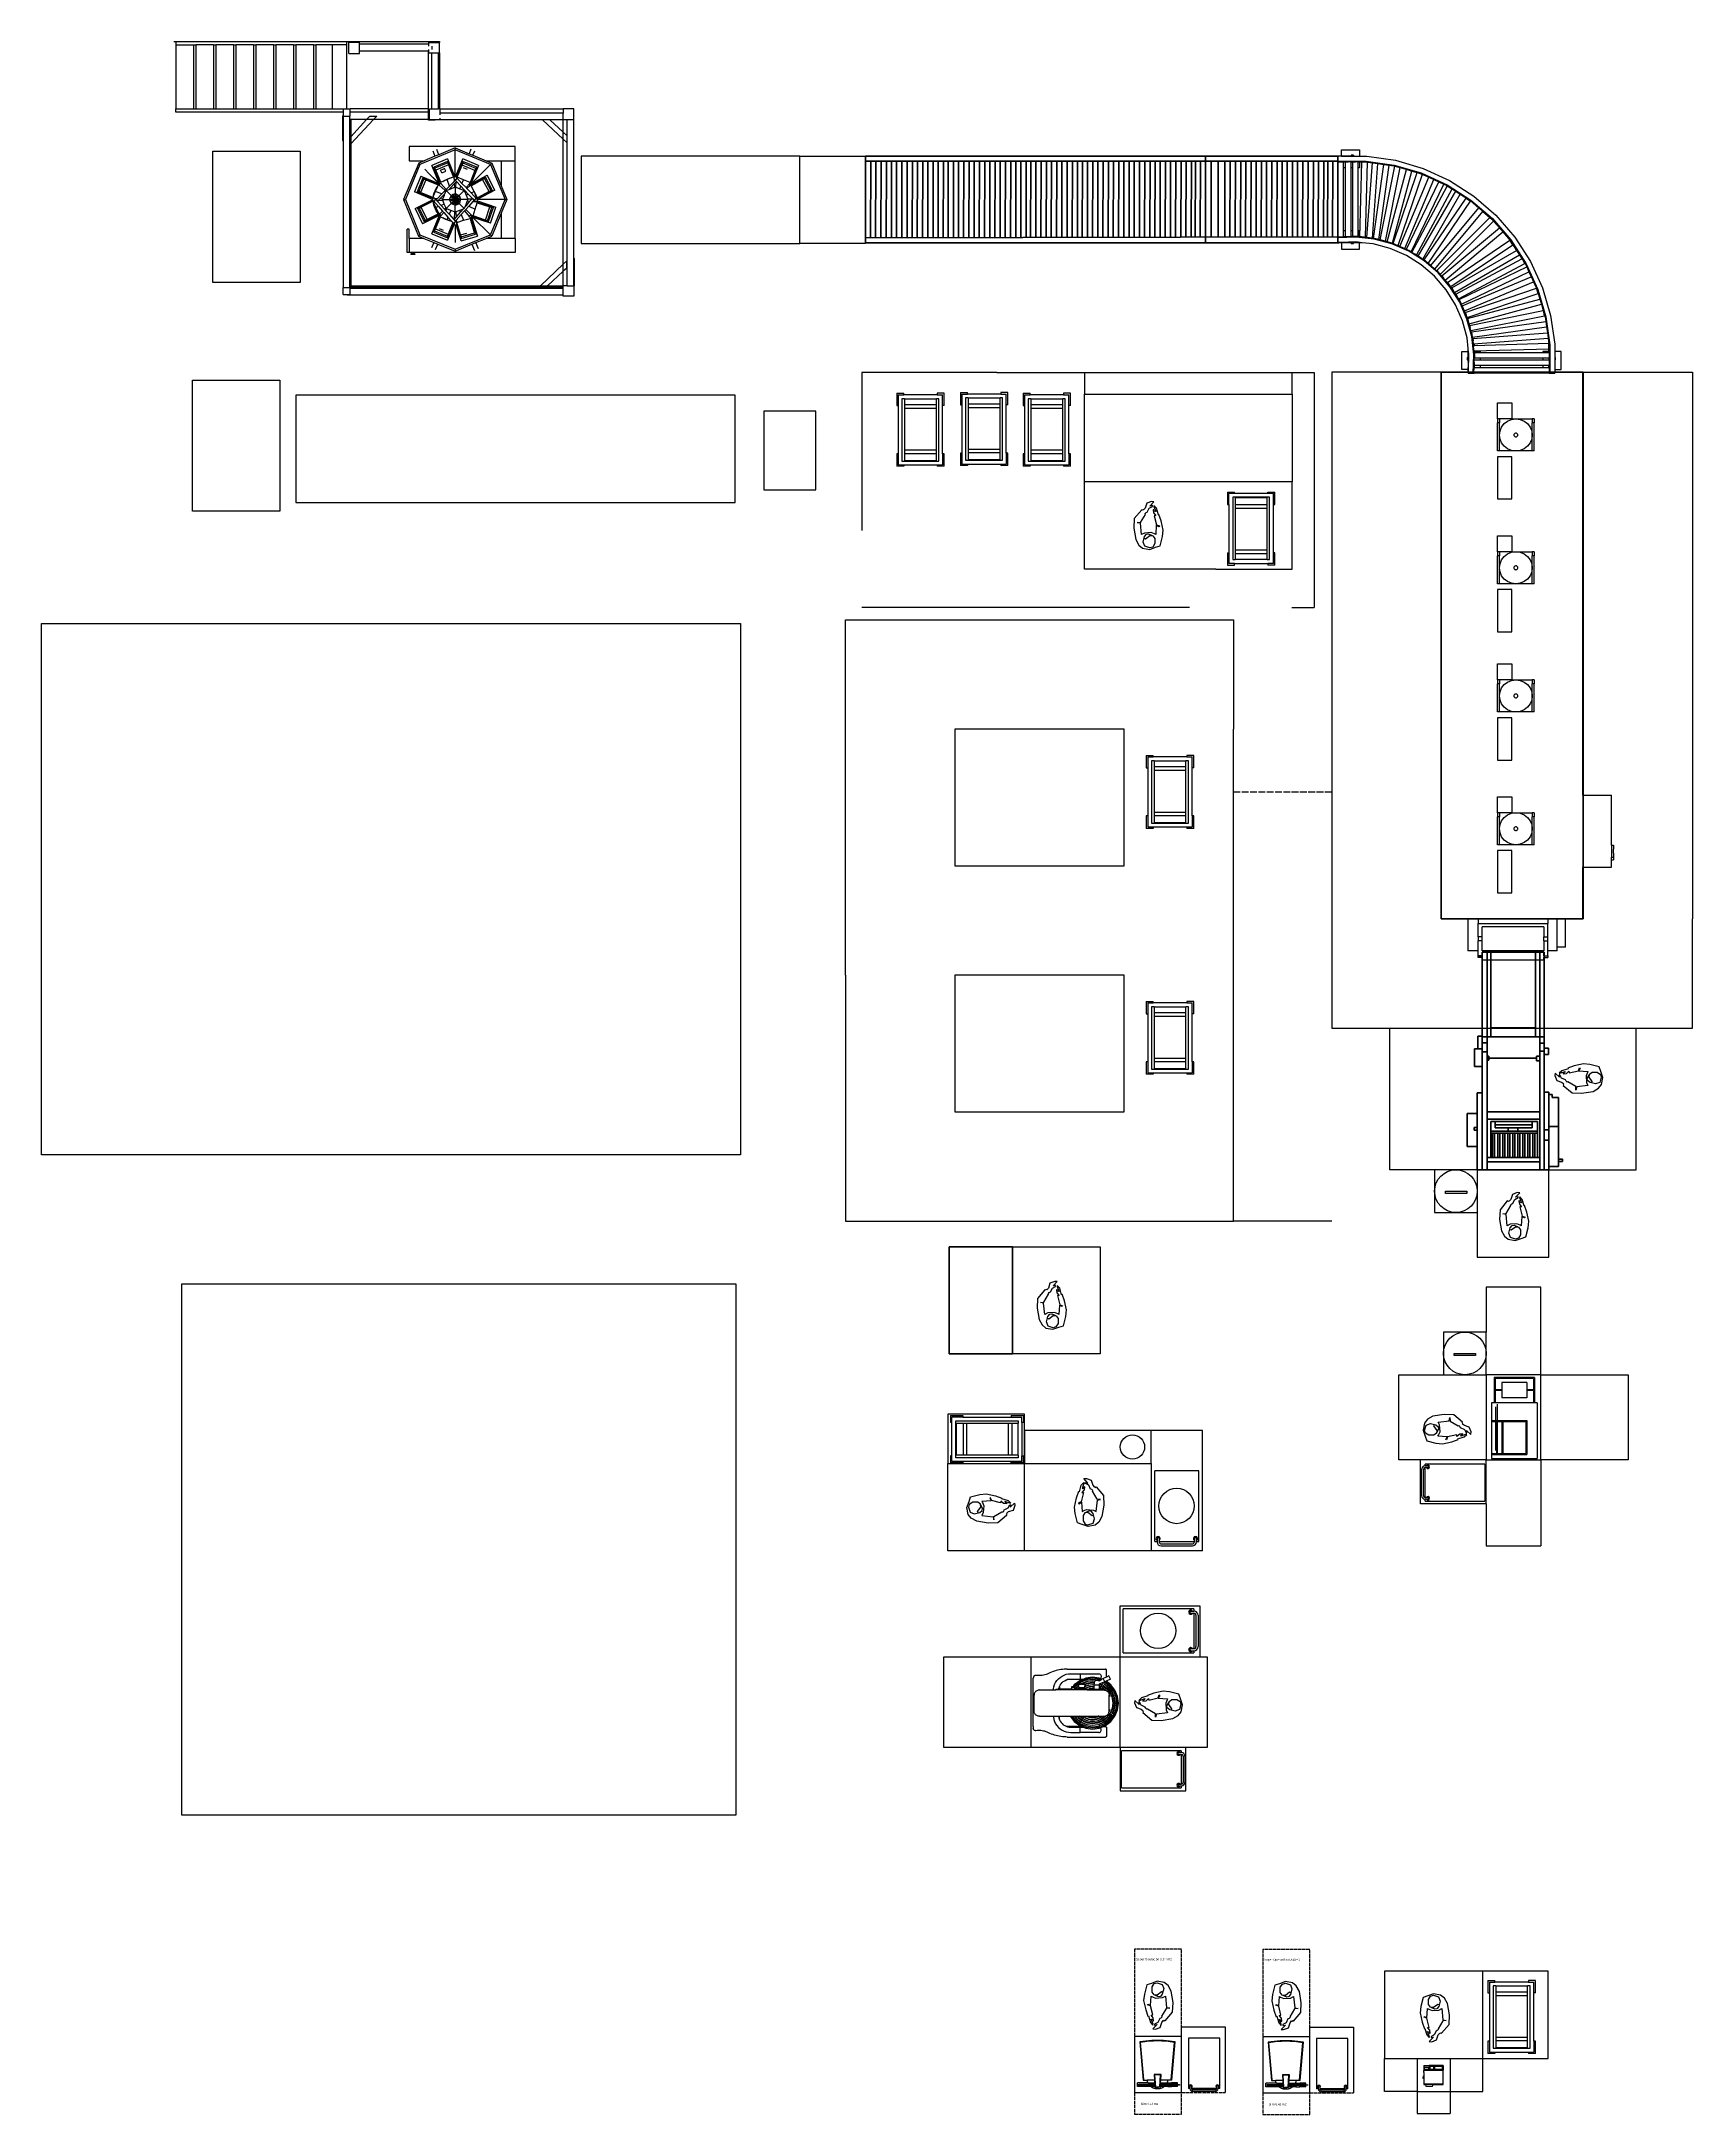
# Model space of a CAD drawing. Header units: millimetres. Extents: x 1816 to 16924, y 4087 to 23051.
import ezdxf

# ---------------------------------------------------------------- set-up
doc = ezdxf.new("R2010")
doc.units = ezdxf.units.MM
doc.header["$LTSCALE"] = 50
for name, pattern in [('DASHED', [1.524, 1.27, -0.254]), ('DASHED2', [0.762, 0.635, -0.127]), ('DASHEDX2', [3.048, 2.54, -0.508])]:
    doc.linetypes.add(name, pattern=pattern)
for name, color, linetype in [('Edges', 7, 'Continuous'), ('freecads.com', 7, 'Continuous'), ('Maquinas', 200, 'Continuous'), ('SSSE', 4, 'DASHED')]:
    doc.layers.add(name, color=color, linetype=linetype)
doc.styles.add('OpenSans', font='OpenSans-Regular.ttf')

# ---------------------------------------------------------------- blocks, each defined once
blk = doc.blocks.new('Weighing Scale pl')
for p, q in [((492, 705), (446, 177)), ((881, 705), (927, 177))]:
    blk.add_line(p, q)
blk.add_arc((688, 1547), 1391, 259.9864, 279.887)
at = {"layer": 'Edges'}
for p, q in [((375, 773), (375, 782)), ((375, 782), (382, 782)), ((382, 773), (375, 773)), ((382, 773), (382, 782)), ((382, 782), (402, 782)), ((402, 773), (382, 773)), ((402, 805), (402, 782)), ((402, 805), (490, 805)), ((412, 782), (402, 782)), ((402, 773), (402, 750)), ((402, 773), (412, 773)), ((402, 750), (490, 750)), ((412, 789), (412, 782)), ((478, 789), (412, 789)), ((478, 782), (412, 782)), ((412, 773), (412, 767)), ((412, 773), (478, 773)), ((412, 767), (478, 767)), ((484, 714), (437, 169)), ((478, 789), (478, 782)), ((490, 782), (478, 782)), ((478, 773), (478, 767)), ((478, 773), (490, 773)), ((484, 714), (542, 714)), ((492, 705), (484, 714)), ((490, 805), (490, 782)), ((543, 805), (490, 805)), ((543, 782), (490, 782)), ((490, 773), (490, 750)), ((490, 773), (543, 773)), ((543, 750), (490, 750)), ((542, 714), (551, 748)), ((542, 714), (642, 714)), ((543, 782), (543, 805)), ((543, 805), (592, 805)), ((581, 782), (543, 782)), ((543, 750), (543, 773)), ((543, 773), (581, 773)), ((543, 750), (552, 750)), ((551, 748), (552, 750)), ((644, 750), (552, 750)), ((581, 789), (581, 782)), ((581, 789), (646, 789)), ((581, 782), (581, 773)), ((581, 773), (581, 767)), ((645, 767), (581, 767)), ((592, 805), (647, 805)), ((642, 714), (637, 631)), ((645, 639), (637, 631)), ((637, 631), (736, 631)), ((644, 750), (642, 714)), ((645, 767), (644, 750)), ((655, 815), (645, 639)), ((646, 789), (645, 767)), ((645, 639), (728, 639)), ((647, 805), (646, 789)), ((647, 815), (647, 805)), ((647, 815), (655, 815)), ((655, 815), (674, 815)), ((674, 815), (699, 815)), ((718, 815), (699, 815)), ((728, 639), (718, 815)), ((718, 815), (718, 815)), ((724, 815), (718, 815)), ((724, 815), (718, 815)), ((726, 815), (724, 815)), ((727, 805), (726, 815)), ((728, 782), (727, 805)), ((727, 805), (781, 805)), ((953, 782), (728, 782)), ((728, 773), (728, 782)), ((728, 773), (953, 773)), ((729, 750), (728, 773)), ((736, 631), (728, 639)), ((731, 714), (729, 750)), ((821, 750), (729, 750)), ((731, 714), (832, 714)), ((736, 631), (731, 714)), ((781, 805), (971, 805)), ((821, 750), (823, 748)), ((821, 750), (971, 750)), ((823, 748), (832, 714)), ((889, 714), (832, 714)), ((889, 714), (881, 705)), ((937, 169), (889, 714)), ((953, 782), (953, 773)), ((953, 782), (971, 782)), ((971, 773), (953, 773)), ((971, 805), (971, 782)), ((971, 773), (971, 782)), ((971, 782), (978, 782)), ((971, 773), (971, 750)), ((971, 773), (978, 773)), ((978, 773), (978, 782)), ((437, 169), (446, 177)), ((437, 169), (478, 163)), ((478, 163), (519, 158)), ((519, 158), (561, 153)), ((561, 153), (603, 151)), ((603, 151), (645, 149)), ((645, 149), (687, 148)), ((687, 148), (728, 149)), ((728, 149), (770, 151)), ((770, 151), (812, 153)), ((812, 153), (854, 158)), ((854, 158), (895, 163)), ((895, 163), (937, 169)), ((937, 169), (927, 177))]:
    blk.add_line(p, q, dxfattribs=at)
for points in [[(592, 805), (602, 812), (611, 817), (619, 821), (626, 825), (633, 828), (639, 830), (644, 832), (650, 833), (655, 835), (660, 836), (664, 837), (669, 837), (674, 838), (678, 838), (682, 838), (687, 838), (691, 838), (695, 838), (700, 838), (704, 837), (709, 837), (713, 836), (718, 835), (723, 833), (729, 832), (734, 830), (741, 828), (747, 825), (754, 821), (762, 817), (771, 812), (781, 805)], [(699, 815), (698, 815), (696, 816), (695, 816), (693, 816), (692, 817), (690, 817), (688, 817), (687, 817), (685, 817), (683, 817), (682, 817), (680, 816), (678, 816), (677, 816), (676, 815), (674, 815)]]:
    blk.add_lwpolyline(points, dxfattribs=at)
blk = doc.blocks.new('weightplans')
at = {"layer": 'Edges'}
for p, q in [((11.9, 0.5), (11.6, 0.5)), ((11.6, -0.7), (11.6, 0.5)), ((12.1, 1.3), (11.9, 1.3)), ((11.9, 0.9), (11.9, 1.3)), ((11.9, 0.9), (11.9, 0.5)), ((12.1, 0.9), (11.9, 0.9)), ((12.1, 0.5), (11.9, 0.5)), ((12.2, 6.6), (12.1, 6.6)), ((12.1, 6.5), (12.1, 6.6)), ((12.2, 6.5), (12.1, 6.5)), ((12.1, 5.7), (12.1, 6.5)), ((12.2, 5.7), (12.1, 5.7)), ((12.1, 4.7), (12.1, 5.7)), ((12.2, 4.7), (12.1, 4.7)), ((12.1, 4.7), (12.1, 1.3)), ((12.1, 0.9), (12.1, 1.3)), ((12.1, 0.9), (12.1, 0.5)), ((12.1, -0.7), (12.1, 0.5)), ((12.2, 11.4), (12.2, 7.5)), ((12.2, 11.4), (17.2, 11.4)), ((12.2, 7.5), (12.2, 6.8)), ((12.2, 7.5), (12.9, 7.5)), ((12.2, 6.8), (30.6, 6.8)), ((12.2, 6.8), (12.2, 6.6)), ((12.2, 6.6), (12.2, 6.5)), ((12.2, 6.5), (12.2, 5.7)), ((12.2, 4.7), (12.2, 5.7)), ((12.2, 4.7), (12.2, -5)), ((12.9, 7.5), (12.9, 9.8)), ((12.9, 9.8), (16.6, 9.8)), ((16.6, 7.5), (12.9, 7.5)), ((16.6, 9.8), (16.6, 7.5)), ((16.6, 7.5), (17.2, 7.5)), ((17.2, 11.4), (17.2, 7.5)), ((30.6, 11.4), (17.2, 11.4)), ((18.2, 7.4), (18.2, 10.7)), ((18.2, 10.7), (21.4, 10.7)), ((21.4, 7.4), (18.2, 7.4)), ((21.4, 10.7), (21.4, 7.4)), ((22.6, 7.4), (22.6, 10.7)), ((22.6, 10.7), (29.6, 10.7)), ((29.6, 7.4), (22.6, 7.4)), ((29.6, 10.7), (29.6, 7.4)), ((30.6, 11.4), (30.6, 6.8)), ((30.6, -6.2), (30.6, 6.8)), ((11.9, -0.7), (11.6, -0.7)), ((12.1, -0.7), (11.9, -0.7)), ((11.9, -0.7), (11.9, -1.1)), ((12.1, -1.1), (11.9, -1.1)), ((11.9, -1.5), (11.9, -1.1)), ((12.1, -1.5), (11.9, -1.5)), ((12.1, -0.7), (12.1, -1.1)), ((12.1, -1.5), (12.1, -1.1)), ((12.1, -1.5), (12.1, -5)), ((12.2, -5), (12.1, -5)), ((12.2, -5), (12.2, -6.2)), ((12.2, -6.2), (30.6, -6.2)), ((12.2, -6.2), (12.2, -7)), ((12.2, -7), (13.7, -7)), ((13.7, -6.5), (13.7, -6.9)), ((21, -6.5), (13.7, -6.5)), ((21, -6.9), (13.7, -6.9)), ((13.7, -6.9), (13.7, -7)), ((13.7, -7), (14.1, -8.5)), ((14.1, -8.5), (20.5, -8.5)), ((20.5, -8.5), (21, -7)), ((21, -6.9), (21, -6.5)), ((21, -7), (21, -6.9)), ((21, -7), (30.6, -7)), ((30.6, -7), (30.6, -6.2))]:
    blk.add_line(p, q, dxfattribs=at)
blk = doc.blocks.new('Bakery Trolley pl')
at = {"layer": 'Edges'}
for p, q in [((0.18, 0.625), (0.237, 0.625)), ((0.18, 0.625), (0.18, 0.526)), ((0.18, 0.526), (0.193, 0.526)), ((0.237, 0.613), (0.193, 0.613)), ((0.193, 0.526), (0.193, 0.613)), ((0.193, 0.526), (0.193, 0.139)), ((0.223, 0.583), (0.223, 0.083)), ((0.243, 0.583), (0.223, 0.583)), ((0.237, 0.613), (0.237, 0.625)), ((0.505, 0.613), (0.237, 0.613)), ((0.243, 0.583), (0.243, 0.58)), ((0.499, 0.583), (0.243, 0.583)), ((0.243, 0.58), (0.499, 0.58)), ((0.243, 0.58), (0.243, 0.524)), ((0.243, 0.524), (0.499, 0.524)), ((0.243, 0.524), (0.243, 0.497)), ((0.519, 0.583), (0.499, 0.583)), ((0.499, 0.58), (0.499, 0.583)), ((0.499, 0.524), (0.499, 0.58)), ((0.499, 0.497), (0.499, 0.524)), ((0.505, 0.613), (0.505, 0.625)), ((0.505, 0.625), (0.561, 0.625)), ((0.549, 0.613), (0.505, 0.613)), ((0.519, 0.083), (0.519, 0.583)), ((0.549, 0.526), (0.549, 0.613)), ((0.549, 0.526), (0.561, 0.526)), ((0.549, 0.139), (0.549, 0.526)), ((0.561, 0.526), (0.561, 0.625)), ((0.243, 0.497), (0.499, 0.497)), ((0.243, 0.497), (0.243, 0.162)), ((0.499, 0.162), (0.499, 0.497)), ((0.18, 0.139), (0.193, 0.139)), ((0.18, 0.139), (0.18, 0.04)), ((0.18, 0.04), (0.237, 0.04)), ((0.193, 0.139), (0.193, 0.053)), ((0.237, 0.053), (0.193, 0.053)), ((0.223, 0.083), (0.243, 0.083)), ((0.237, 0.04), (0.237, 0.053)), ((0.237, 0.053), (0.505, 0.053)), ((0.243, 0.162), (0.499, 0.162)), ((0.243, 0.162), (0.243, 0.132)), ((0.243, 0.132), (0.499, 0.132)), ((0.243, 0.132), (0.243, 0.083)), ((0.499, 0.083), (0.243, 0.083)), ((0.499, 0.132), (0.499, 0.162)), ((0.499, 0.083), (0.499, 0.132)), ((0.499, 0.083), (0.519, 0.083)), ((0.505, 0.053), (0.505, 0.04)), ((0.549, 0.053), (0.505, 0.053)), ((0.561, 0.04), (0.505, 0.04)), ((0.561, 0.139), (0.549, 0.139)), ((0.549, 0.053), (0.549, 0.139)), ((0.561, 0.04), (0.561, 0.139))]:
    blk.add_line(p, q, dxfattribs=at)

msp = doc.modelspace()

# ---------------------------------------------------------------- linework, layer by layer
for p, q in [((3384, 22047), (4184, 22047)), ((3384, 20847), (3384, 22047)), ((4184, 22047), (4184, 20847)), ((13711, 22002), (13678, 22002)), ((13678, 22002), (13678, 21957)), ((13711, 22060), (13877, 22060)), ((13711, 22002), (13711, 22060)), ((13711, 22002), (13943, 22002)), ((13799, 22002), (13711, 22002)), ((13778, 22002), (13778, 22002)), ((13778, 22002), (13779, 22002)), ((13779, 22002), (13780, 22002)), ((13780, 22002), (13782, 22002)), ((13799, 22010), (13799, 22002)), ((13822, 22010), (13799, 22010)), ((13822, 22002), (13799, 22002)), ((13822, 22010), (13822, 22002)), ((13822, 22002), (13877, 22002)), ((13840, 22002), (13842, 22002)), ((13842, 22002), (13843, 22002)), ((13843, 22002), (13844, 22002)), ((13844, 22002), (13844, 22002)), ((13877, 22060), (13877, 22002)), ((13877, 22002), (13944, 22002)), ((13943, 22002), (13944, 22002)), ((13944, 22002), (13944, 22002)), ((13944, 22002), (14205, 21964)), ((13678, 21957), (13937, 21957)), ((13678, 21957), (13678, 21950)), ((13678, 21950), (13678, 21948)), ((13678, 21950), (13679, 21950)), ((13679, 21948), (13678, 21948)), ((13679, 21948), (13679, 21950)), ((13679, 21950), (13729, 21950)), ((13679, 21264), (13679, 21948)), ((13729, 21948), (13729, 21950)), ((13729, 21950), (13749, 21950)), ((13749, 21948), (13729, 21948)), ((13729, 21894), (13729, 21948)), ((13749, 21894), (13729, 21894)), ((13729, 21318), (13729, 21894)), ((13749, 21948), (13749, 21950)), ((13749, 21950), (13774, 21950)), ((13749, 21894), (13749, 21948)), ((13749, 21318), (13749, 21894)), ((13799, 21950), (13774, 21950)), ((13799, 21948), (13799, 21950)), ((13799, 21950), (13811, 21950)), ((13811, 21948), (13799, 21948)), ((13799, 21894), (13799, 21948)), ((13816, 21894), (13799, 21894)), ((13799, 21318), (13799, 21894)), ((13811, 21950), (13811, 21948)), ((13811, 21950), (13816, 21950)), ((13816, 21948), (13811, 21948)), ((13816, 21950), (13841, 21950)), ((13816, 21948), (13816, 21950)), ((13816, 21894), (13816, 21948)), ((13816, 21318), (13816, 21894)), ((13865, 21950), (13841, 21950)), ((13865, 21948), (13865, 21950)), ((13865, 21950), (13899, 21950)), ((13877, 21948), (13865, 21948)), ((13865, 21894), (13865, 21948)), ((13877, 21894), (13865, 21894)), ((13865, 21318), (13865, 21894)), ((13877, 21948), (13877, 21894)), ((13899, 21948), (13877, 21948)), ((13880, 21264), (13899, 21948)), ((13899, 21948), (13899, 21950)), ((13899, 21950), (13924, 21950)), ((13924, 21950), (13936, 21950)), ((13940, 21950), (13924, 21950)), ((13930, 21264), (13949, 21948)), ((13936, 21950), (13940, 21950)), ((13937, 21957), (14194, 21920)), ((13940, 21950), (13949, 21948)), ((13945, 21257), (13995, 21940)), ((13949, 21948), (14020, 21938)), ((13994, 21251), (14045, 21935)), ((13995, 21940), (14020, 21938)), ((14006, 21250), (14100, 21927)), ((14020, 21938), (14045, 21935)), ((14045, 21935), (14100, 21927)), ((14054, 21238), (14149, 21920)), ((14065, 21235), (14199, 21909)), ((14100, 21927), (14124, 21923)), ((14113, 21225), (14248, 21897)), ((14124, 21923), (14149, 21920)), ((14129, 21218), (14306, 21880)), ((14149, 21920), (14192, 21914)), ((14177, 21205), (14354, 21866)), ((14185, 21202), (14405, 21852)), ((14192, 21914), (14224, 21904)), ((14194, 21920), (14442, 21848)), ((14199, 21909), (14224, 21904)), ((14205, 21964), (14459, 21889)), ((14224, 21904), (14248, 21897)), ((14231, 21184), (14452, 21836)), ((14245, 21175), (14511, 21809)), ((14248, 21897), (14330, 21873)), ((14306, 21880), (14330, 21873)), ((14330, 21873), (14354, 21866)), ((14354, 21866), (14405, 21852)), ((14405, 21851), (14405, 21852)), ((14405, 21851), (14440, 21841)), ((14405, 21851), (14452, 21836)), ((14440, 21841), (14511, 21809)), ((14442, 21848), (14678, 21740)), ((14459, 21889), (14700, 21779)), ((14511, 21809), (14557, 21788)), ((14291, 21156), (14557, 21788)), ((14306, 21150), (14603, 21767)), ((14350, 21128), (14648, 21746)), ((14356, 21122), (14679, 21727)), ((14399, 21097), (14723, 21703)), ((14414, 21086), (14757, 21681)), ((14456, 21060), (14799, 21654)), ((14467, 21052), (14851, 21619)), ((14557, 21788), (14603, 21767)), ((14603, 21767), (14648, 21746)), ((14648, 21746), (14675, 21734)), ((14675, 21734), (14717, 21707)), ((14678, 21740), (14896, 21600)), ((14679, 21727), (14717, 21707)), ((14700, 21779), (14923, 21636)), ((14717, 21707), (14723, 21703)), ((14723, 21703), (14766, 21676)), ((14757, 21681), (14766, 21676)), ((14766, 21676), (14799, 21654)), ((14799, 21654), (14892, 21595)), ((14851, 21619), (14892, 21591)), ((14923, 21636), (15123, 21462)), ((14506, 21021), (14892, 21591)), ((14528, 21002), (14968, 21529)), ((14565, 20969), (15006, 21496)), ((14583, 20957), (15068, 21442)), ((14892, 21595), (14968, 21529)), ((14896, 21600), (15092, 21431)), ((14968, 21529), (15006, 21496)), ((15006, 21496), (15068, 21442)), ((15068, 21442), (15086, 21426)), ((15092, 21431), (15261, 21235)), ((15123, 21462), (15297, 21262)), ((13679, 21264), (13678, 21264)), ((13678, 21261), (13678, 21264)), ((13704, 21262), (13678, 21261)), ((13845, 21261), (13678, 21255)), ((13678, 21261), (13678, 21255)), ((13678, 21255), (13678, 21210)), ((13679, 21262), (13679, 21264)), ((13679, 21262), (13704, 21262)), ((13729, 21263), (13704, 21262)), ((13749, 21318), (13729, 21318)), ((13729, 21264), (13729, 21318)), ((13729, 21264), (13747, 21264)), ((13729, 21263), (13729, 21264)), ((13747, 21264), (13729, 21263)), ((13749, 21264), (13747, 21264)), ((13749, 21264), (13749, 21318)), ((13799, 21266), (13749, 21264)), ((13816, 21318), (13799, 21318)), ((13799, 21266), (13799, 21318)), ((13816, 21267), (13799, 21266)), ((13816, 21267), (13816, 21318)), ((13846, 21268), (13816, 21267)), ((14012, 21242), (13845, 21261)), ((13865, 21266), (13846, 21268)), ((13877, 21318), (13865, 21318)), ((13865, 21266), (13865, 21318)), ((13877, 21264), (13865, 21266)), ((13877, 21264), (13877, 21318)), ((13880, 21264), (13877, 21264)), ((13880, 21264), (13880, 21264)), ((13880, 21264), (13880, 21264)), ((13894, 21263), (13880, 21264)), ((13880, 21264), (13880, 21264)), ((13944, 21257), (13894, 21263)), ((13894, 21263), (13930, 21261)), ((13930, 21261), (13930, 21264)), ((13930, 21264), (13944, 21264)), ((13944, 21257), (13944, 21264)), ((13945, 21257), (13944, 21257)), ((13994, 21251), (13945, 21257)), ((14006, 21250), (13994, 21251)), ((14014, 21249), (14006, 21250)), ((14173, 21199), (14012, 21242)), ((14053, 21238), (14014, 21249)), ((14618, 20921), (15103, 21407)), ((14629, 20906), (15156, 21346)), ((14661, 20868), (15188, 21309)), ((15086, 21426), (15087, 21426)), ((15086, 21426), (15088, 21425)), ((15086, 21426), (15088, 21425)), ((15087, 21426), (15088, 21425)), ((15088, 21425), (15103, 21407)), ((15103, 21407), (15156, 21346)), ((15156, 21346), (15188, 21309)), ((15188, 21309), (15256, 21231)), ((15297, 21262), (15440, 21039)), ((13682, 21210), (13678, 21210)), ((13682, 21210), (13678, 21210)), ((13678, 21210), (13682, 21210)), ((13678, 21210), (13682, 21210)), ((13687, 21211), (13682, 21210)), ((13682, 21210), (13687, 21210)), ((13682, 21210), (13682, 21210)), ((13682, 21210), (13687, 21210)), ((13777, 21214), (13687, 21211)), ((13687, 21211), (13687, 21210)), ((13687, 21210), (13687, 21210)), ((13711, 21210), (13687, 21210)), ((13711, 21210), (13711, 21152)), ((13799, 21210), (13711, 21210)), ((13711, 21152), (13877, 21152)), ((13799, 21210), (13765, 21210)), ((13811, 21216), (13777, 21214)), ((13811, 21214), (13777, 21214)), ((13779, 21210), (13778, 21210)), ((13778, 21210), (13778, 21210)), ((13780, 21210), (13779, 21210)), ((13782, 21210), (13780, 21210)), ((13784, 21210), (13782, 21210)), ((13786, 21210), (13782, 21210)), ((13786, 21210), (13784, 21210)), ((13791, 21210), (13786, 21210)), ((13788, 21210), (13786, 21210)), ((13790, 21210), (13788, 21210)), ((13793, 21210), (13790, 21210)), ((13796, 21210), (13791, 21210)), ((13796, 21210), (13793, 21210)), ((13800, 21210), (13796, 21210)), ((13801, 21210), (13796, 21210)), ((13799, 21202), (13799, 21210)), ((13822, 21210), (13799, 21210)), ((13799, 21202), (13822, 21202)), ((13803, 21210), (13800, 21210)), ((13806, 21210), (13801, 21210)), ((13807, 21210), (13803, 21210)), ((13811, 21210), (13806, 21210)), ((13811, 21210), (13807, 21210)), ((13840, 21217), (13811, 21216)), ((13811, 21214), (13811, 21216)), ((13864, 21214), (13811, 21214)), ((13814, 21210), (13811, 21210)), ((13816, 21210), (13811, 21210)), ((13818, 21210), (13814, 21210)), ((13821, 21210), (13816, 21210)), ((13822, 21210), (13818, 21210)), ((13826, 21210), (13821, 21210)), ((13822, 21202), (13822, 21210)), ((13877, 21210), (13822, 21210)), ((13825, 21210), (13822, 21210)), ((13857, 21210), (13822, 21210)), ((13828, 21210), (13825, 21210)), ((13831, 21210), (13826, 21210)), ((13831, 21210), (13828, 21210)), ((13836, 21210), (13831, 21210)), ((13833, 21210), (13831, 21210)), ((13836, 21210), (13833, 21210)), ((13840, 21210), (13836, 21210)), ((13838, 21210), (13836, 21210)), ((13840, 21210), (13838, 21210)), ((13864, 21214), (13840, 21217)), ((13842, 21210), (13840, 21210)), ((13843, 21210), (13842, 21210)), ((13844, 21210), (13843, 21210)), ((13844, 21210), (13844, 21210)), ((13902, 21210), (13864, 21214)), ((13877, 21152), (13877, 21210)), ((13902, 21210), (13877, 21210)), ((14000, 21199), (13902, 21210)), ((14156, 21158), (14000, 21199)), ((14065, 21235), (14053, 21238)), ((14054, 21238), (14053, 21238)), ((14078, 21232), (14065, 21235)), ((14129, 21218), (14078, 21232)), ((14078, 21232), (14113, 21225)), ((14176, 21205), (14129, 21218)), ((14305, 21094), (14156, 21158)), ((14327, 21132), (14173, 21199)), ((14177, 21205), (14176, 21205)), ((14185, 21202), (14177, 21205)), ((14209, 21191), (14185, 21202)), ((14245, 21175), (14209, 21191)), ((14209, 21191), (14231, 21184)), ((14273, 21163), (14245, 21175)), ((14274, 21163), (14273, 21163)), ((14326, 21140), (14274, 21163)), ((14274, 21163), (14291, 21156)), ((14441, 21008), (14305, 21094)), ((14306, 21150), (14326, 21140)), ((14330, 21138), (14326, 21140)), ((14469, 21043), (14327, 21132)), ((14332, 21137), (14330, 21138)), ((14356, 21122), (14332, 21137)), ((14332, 21137), (14350, 21128)), ((14382, 21105), (14356, 21122)), ((14383, 21105), (14382, 21105)), ((14414, 21086), (14383, 21105)), ((14383, 21105), (14399, 21097)), ((14445, 21066), (14414, 21086)), ((14445, 21066), (14445, 21066)), ((14467, 21052), (14445, 21066)), ((14445, 21066), (14456, 21060)), ((14473, 21049), (14467, 21052)), ((14681, 20847), (15251, 21233)), ((14712, 20808), (15279, 21192)), ((14720, 20797), (15314, 21140)), ((14746, 20755), (15341, 21098)), ((14757, 20740), (15363, 21064)), ((15279, 21192), (15251, 21233)), ((15251, 21233), (15279, 21192)), ((15256, 21231), (15314, 21140)), ((15261, 21235), (15401, 21017)), ((15314, 21140), (15341, 21098)), ((15341, 21098), (15363, 21064)), ((15363, 21064), (15370, 21053)), ((15370, 21053), (15395, 21013)), ((15388, 21020), (15370, 21053)), ((15370, 21053), (15388, 21020)), ((14564, 20903), (14441, 21008)), ((14595, 20934), (14469, 21043)), ((14499, 21026), (14473, 21049)), ((14528, 21002), (14499, 21026)), ((14499, 21026), (14506, 21021)), ((14565, 20969), (14528, 21002)), ((14669, 20780), (14564, 20903)), ((14600, 20939), (14565, 20969)), ((14583, 20957), (14600, 20939)), ((14704, 20807), (14595, 20934)), ((14600, 20939), (14600, 20939)), ((14645, 20887), (14600, 20939)), ((14600, 20939), (14600, 20939)), ((14600, 20939), (14618, 20921)), ((14629, 20906), (14645, 20887)), ((14661, 20868), (14645, 20887)), ((14690, 20835), (14661, 20868)), ((14782, 20697), (15388, 21020)), ((14789, 20691), (15407, 20989)), ((14810, 20647), (15427, 20944)), ((14816, 20632), (15448, 20898)), ((15395, 21013), (15407, 20989)), ((15401, 21017), (15509, 20781)), ((15407, 20989), (15427, 20944)), ((15427, 20944), (15448, 20898)), ((15440, 21039), (15550, 20798)), ((15448, 20898), (15458, 20876)), ((15459, 20874), (15469, 20852)), ((15460, 20877), (15461, 20875)), ((4184, 20847), (3384, 20847)), ((14755, 20643), (14669, 20780)), ((14681, 20847), (14690, 20835)), ((14710, 20812), (14690, 20835)), ((14793, 20666), (14704, 20807)), ((14712, 20808), (14710, 20812)), ((14732, 20776), (14712, 20808)), ((14720, 20797), (14732, 20776)), ((14746, 20755), (14732, 20776)), ((14769, 20718), (14746, 20755)), ((14757, 20740), (14769, 20718)), ((14782, 20697), (14769, 20718)), ((14799, 20669), (14782, 20697)), ((14789, 20691), (14799, 20669)), ((14836, 20586), (15469, 20852)), ((14844, 20572), (15496, 20793)), ((14862, 20526), (15512, 20746)), ((14866, 20517), (15527, 20694)), ((15469, 20852), (15496, 20793)), ((15496, 20793), (15502, 20779)), ((15512, 20746), (15496, 20793)), ((15496, 20793), (15512, 20746)), ((15502, 20779), (15527, 20694)), ((15509, 20781), (15582, 20533)), ((15527, 20694), (15541, 20647)), ((15550, 20798), (15625, 20544)), ((14819, 20495), (14755, 20643)), ((14860, 20512), (14793, 20666)), ((14826, 20609), (14799, 20669)), ((14799, 20669), (14799, 20669)), ((14799, 20669), (14810, 20647)), ((14816, 20632), (14826, 20609)), ((14861, 20339), (14819, 20495)), ((14826, 20608), (14826, 20609)), ((14836, 20586), (14826, 20608)), ((14852, 20549), (14836, 20586)), ((14844, 20572), (14852, 20549)), ((14862, 20526), (14852, 20549)), ((14904, 20351), (14860, 20512)), ((14867, 20515), (14862, 20526)), ((14867, 20515), (14866, 20517)), ((14867, 20515), (14867, 20515)), ((14879, 20469), (14867, 20515)), ((14879, 20469), (15541, 20647)), ((14884, 20454), (15558, 20589)), ((14896, 20406), (15569, 20541)), ((14902, 20395), (15581, 20490)), ((15541, 20647), (15558, 20589)), ((15558, 20589), (15562, 20576)), ((15562, 20576), (15575, 20531)), ((15569, 20541), (15562, 20576)), ((15562, 20576), (15569, 20541)), ((15575, 20531), (15581, 20490)), ((15581, 20490), (15588, 20440)), ((15582, 20533), (15618, 20276)), ((15625, 20544), (15663, 20282)), ((14871, 20241), (14861, 20339)), ((14888, 20435), (14879, 20469)), ((14884, 20454), (14888, 20435)), ((14896, 20406), (14888, 20435)), ((14905, 20371), (14896, 20406)), ((14902, 20395), (14905, 20371)), ((14922, 20184), (14904, 20351)), ((14910, 20352), (14905, 20371)), ((14911, 20347), (14910, 20352)), ((14911, 20347), (15588, 20440)), ((14915, 20311), (14911, 20347)), ((14913, 20335), (15596, 20386)), ((14913, 20335), (14915, 20311)), ((14918, 20286), (14915, 20311)), ((14918, 20286), (15603, 20336)), ((15588, 20440), (15596, 20386)), ((15596, 20386), (15603, 20336)), ((15603, 20336), (15610, 20282)), ((14813, 20216), (14871, 20216)), ((14813, 20050), (14813, 20216)), ((14863, 20161), (14871, 20161)), ((14863, 20161), (14863, 20138)), ((14863, 20138), (14871, 20138)), ((14871, 20216), (14871, 20241)), ((14875, 20203), (14871, 20241)), ((14871, 20161), (14871, 20216)), ((14871, 20183), (14871, 20183)), ((14871, 20182), (14871, 20183)), ((14871, 20181), (14871, 20182)), ((14871, 20179), (14871, 20181)), ((14871, 20161), (14871, 20138)), ((14871, 20138), (14871, 20050)), ((14871, 20119), (14871, 20121)), ((14871, 20118), (14871, 20119)), ((14871, 20117), (14871, 20118)), ((14871, 20117), (14871, 20117)), ((14872, 20025), (14875, 20116)), ((14875, 20203), (14875, 20150)), ((14878, 20178), (14875, 20203)), ((14875, 20150), (14875, 20116)), ((14875, 20150), (14877, 20150)), ((14875, 20116), (14877, 20150)), ((14877, 20150), (14878, 20178)), ((14916, 20017), (14922, 20184)), ((14918, 20282), (14918, 20286)), ((14918, 20282), (14925, 20282)), ((14921, 20257), (14918, 20282)), ((14920, 20271), (14925, 20271)), ((14920, 20271), (14921, 20257)), ((14925, 20221), (14921, 20257)), ((14925, 20271), (15608, 20290)), ((14925, 20282), (14925, 20271)), ((14925, 20221), (15609, 20240)), ((14925, 20221), (14925, 20218)), ((14925, 20221), (14925, 20221)), ((14925, 20218), (14925, 20221)), ((14925, 20216), (14925, 20218)), ((14925, 20216), (14979, 20216)), ((14929, 20186), (14925, 20216)), ((14925, 20086), (14926, 20115)), ((14926, 20115), (14927, 20140)), ((14926, 20115), (14926, 20090)), ((14927, 20140), (14929, 20181)), ((14927, 20140), (14979, 20140)), ((14929, 20206), (14979, 20206)), ((14929, 20206), (14929, 20186)), ((14929, 20185), (14929, 20186)), ((14929, 20181), (14929, 20185)), ((14929, 20181), (14929, 20157)), ((14929, 20157), (14979, 20157)), ((14979, 20216), (14979, 20206)), ((14979, 20206), (15555, 20206)), ((14979, 20157), (14979, 20140)), ((14979, 20157), (15555, 20157)), ((14979, 20140), (15555, 20140)), ((15609, 20216), (15555, 20216)), ((15555, 20216), (15555, 20206)), ((15555, 20206), (15609, 20206)), ((15555, 20157), (15555, 20140)), ((15555, 20157), (15609, 20157)), ((15555, 20140), (15609, 20140)), ((15608, 20290), (15609, 20261)), ((15608, 20290), (15610, 20240)), ((15610, 20282), (15609, 20282)), ((15609, 20261), (15609, 20282)), ((15610, 20240), (15609, 20261)), ((15609, 20240), (15610, 20240)), ((15609, 20216), (15609, 20240)), ((15609, 20206), (15609, 20216)), ((15609, 20206), (15611, 20206)), ((15609, 20157), (15609, 20150)), ((15609, 20157), (15611, 20157)), ((15609, 20150), (15609, 20140)), ((15611, 20150), (15609, 20150)), ((15609, 20140), (15611, 20140)), ((15610, 20282), (15611, 20275)), ((15611, 20275), (15611, 20206)), ((15611, 20206), (15611, 20157)), ((15611, 20157), (15611, 20150)), ((15611, 20150), (15611, 20140)), ((15611, 20140), (15611, 20090)), ((15618, 20276), (15618, 20017)), ((15663, 20282), (15663, 20282)), ((15663, 20282), (15663, 20050)), ((15663, 20282), (15663, 20282)), ((15663, 20282), (15663, 20216)), ((15721, 20216), (15663, 20216)), ((15663, 20216), (15663, 20161)), ((15663, 20195), (15663, 20161)), ((15663, 20183), (15663, 20182)), ((15663, 20183), (15663, 20183)), ((15663, 20182), (15663, 20180)), ((15663, 20180), (15663, 20179)), ((15663, 20179), (15663, 20177)), ((15663, 20179), (15663, 20174)), ((15663, 20177), (15663, 20174)), ((15663, 20174), (15663, 20170)), ((15663, 20174), (15663, 20172)), ((15663, 20172), (15663, 20170)), ((15663, 20170), (15663, 20165)), ((15663, 20170), (15663, 20167)), ((15663, 20167), (15663, 20164)), ((15663, 20165), (15663, 20160)), ((15663, 20164), (15663, 20161)), ((15671, 20161), (15663, 20161)), ((15663, 20161), (15663, 20138)), ((15663, 20161), (15663, 20157)), ((15663, 20160), (15663, 20155)), ((15663, 20157), (15663, 20153)), ((15663, 20155), (15663, 20150)), ((15663, 20153), (15663, 20150)), ((15663, 20150), (15663, 20146)), ((15663, 20150), (15663, 20145)), ((15663, 20146), (15663, 20142)), ((15663, 20145), (15663, 20140)), ((15663, 20142), (15663, 20139)), ((15663, 20140), (15663, 20135)), ((15663, 20139), (15663, 20135)), ((15671, 20138), (15663, 20138)), ((15663, 20138), (15663, 20050)), ((15663, 20138), (15663, 20104)), ((15663, 20135), (15663, 20132)), ((15663, 20135), (15663, 20130)), ((15663, 20132), (15663, 20129)), ((15663, 20130), (15663, 20125)), ((15663, 20129), (15663, 20127)), ((15663, 20127), (15663, 20125)), ((15663, 20125), (15663, 20123)), ((15663, 20125), (15663, 20121)), ((15663, 20123), (15663, 20121)), ((15663, 20121), (15663, 20119)), ((15663, 20119), (15663, 20118)), ((15663, 20118), (15663, 20117)), ((15663, 20117), (15663, 20117)), ((15671, 20138), (15671, 20161)), ((15721, 20050), (15721, 20216)), ((3198, 19953), (3998, 19953)), ((3198, 18753), (3198, 19953)), ((3998, 19953), (3998, 18753)), ((10559, 20024), (9322, 20024)), ((9322, 20024), (9322, 18577)), ((10559, 20024), (12561, 20024)), ((12561, 20024), (12761, 20024)), ((12761, 20024), (13261, 20024)), ((13261, 20024), (13461, 20024)), ((13461, 20024), (13461, 17873)), ((14871, 20050), (14813, 20050)), ((14871, 20050), (14871, 20025)), ((14871, 20021), (14872, 20025)), ((14871, 20021), (14871, 20025)), ((14871, 20025), (14871, 20025)), ((14871, 20021), (14871, 20025)), ((14871, 20025), (14872, 20025)), ((14871, 20017), (14871, 20021)), ((14871, 20017), (14871, 20021)), ((14871, 20021), (14871, 20021)), ((14871, 20017), (14916, 20017)), ((14916, 20017), (14923, 20017)), ((14923, 20020), (14925, 20070)), ((14923, 20017), (14923, 20020)), ((14923, 20020), (14925, 20020)), ((14923, 20017), (14925, 20017)), ((14925, 20086), (14925, 20070)), ((14925, 20070), (14925, 20086)), ((14925, 20070), (14925, 20070)), ((14925, 20070), (14979, 20070)), ((14925, 20020), (15609, 20020)), ((14925, 20017), (14925, 20020)), ((14926, 20090), (14979, 20090)), ((14979, 20090), (14979, 20070)), ((14979, 20090), (15555, 20090)), ((14979, 20070), (15555, 20070)), ((15555, 20090), (15555, 20070)), ((15555, 20090), (15609, 20090)), ((15555, 20070), (15609, 20070)), ((15609, 20070), (15609, 20090)), ((15609, 20090), (15611, 20090)), ((15609, 20070), (15611, 20070)), ((15609, 20020), (15611, 20020)), ((15609, 20020), (15609, 20017)), ((15611, 20017), (15609, 20017)), ((15611, 20090), (15611, 20070)), ((15611, 20070), (15611, 20043)), ((15611, 20070), (15611, 20043)), ((15611, 20043), (15611, 20020)), ((15611, 20020), (15611, 20017)), ((15611, 20017), (15618, 20017)), ((15618, 20017), (15663, 20017)), ((15663, 20050), (15721, 20050)), ((15663, 20050), (15663, 20017)), ((8163, 19815), (4143, 19815)), ((4143, 19815), (4143, 18835)), ((8163, 18835), (8163, 19815)), ((11361, 19024), (11361, 19824)), ((11361, 19824), (12561, 19824)), ((12561, 19824), (13261, 19824)), ((13261, 19824), (13261, 19024)), ((8902, 19670), (8425, 19670)), ((8425, 19670), (8425, 18949)), ((8902, 18949), (8902, 19670)), ((12561, 19024), (11361, 19024)), ((13261, 19024), (12561, 19024)), ((4143, 18835), (8163, 18835)), ((8425, 18949), (8902, 18949)), ((3998, 18753), (3198, 18753)), ((12322, 17873), (9322, 17873)), ((13257, 17873), (13461, 17873)), ((11724, 16759), (10174, 16759)), ((10174, 16759), (10174, 15509)), ((11724, 15509), (11724, 16759)), ((10174, 15509), (11724, 15509)), ((15924, 15025), (15920, 15025)), ((11724, 14509), (10174, 14509)), ((10174, 14509), (10174, 13259)), ((11724, 13259), (11724, 14509)), ((10174, 13259), (11724, 13259)), ((14954, 12729), (14564, 12729)), ((14662, 12514), (14662, 12534)), ((14662, 12534), (14759, 12534)), ((14759, 12534), (14857, 12534)), ((14857, 12534), (14857, 12514)), ((14759, 12514), (14662, 12514)), ((14817, 12514), (14759, 12514)), ((14857, 12514), (14817, 12514)), ((10702, 12025), (11502, 12025)), ((11502, 12025), (11502, 11045)), ((11502, 11045), (10702, 11045)), ((14742, 11030), (14742, 11050)), ((14742, 11050), (14840, 11050)), ((14840, 11030), (14742, 11030)), ((14840, 11050), (14937, 11050)), ((14897, 11030), (14840, 11030)), ((14937, 11030), (14897, 11030)), ((14937, 11050), (14937, 11030)), ((15535, 10855), (15035, 10855)), ((15035, 10855), (15035, 10075)), ((15479, 10830), (15108, 10830)), ((15108, 10830), (15108, 10598)), ((15118, 10820), (15118, 10718)), ((15470, 10820), (15118, 10820)), ((15470, 10820), (15470, 10718)), ((15479, 10830), (15479, 10598)), ((15535, 10075), (15535, 10855)), ((15178, 10718), (15118, 10718)), ((15178, 10709), (15118, 10709)), ((15118, 10709), (15118, 10598)), ((15178, 10783), (15178, 10644)), ((15409, 10783), (15178, 10783)), ((15409, 10644), (15178, 10644)), ((15409, 10783), (15409, 10644)), ((15470, 10718), (15409, 10718)), ((15470, 10709), (15409, 10709)), ((15470, 10709), (15470, 10598)), ((15085, 10598), (15085, 10088)), ((15502, 10598), (15085, 10598)), ((15085, 10436), (15407, 10436)), ((15479, 10598), (15108, 10598)), ((15136, 10585), (15136, 10135)), ((15407, 10436), (15407, 10125)), ((15502, 10598), (15502, 10088)), ((11971, 10343), (10811, 10343)), ((10811, 10343), (10811, 10043)), ((11971, 10043), (11971, 10343)), ((12441, 9243), (12441, 10343)), ((15085, 10426), (15398, 10426)), ((15129, 10426), (15129, 10135)), ((15180, 10426), (15180, 10135)), ((15189, 10426), (15189, 10135)), ((15398, 10426), (15398, 10135)), ((15035, 10075), (15535, 10075)), ((15085, 10135), (15398, 10135)), ((15085, 10125), (15407, 10125)), ((15085, 10088), (15502, 10088)), ((10111, 9243), (10111, 10043)), ((10811, 10043), (11971, 10043)), ((12405, 9974), (12004, 9974)), ((12405, 9328), (12405, 9974)), ((15024, 10038), (15024, 9699)), ((10811, 9243), (10111, 9243)), ((11714, 8311), (11714, 8712)), ((11686, 8270), (10870, 8270)), ((10870, 8270), (10870, 7447)), ((11686, 7447), (11686, 8270)), ((10870, 7447), (11686, 7447)), ((11699, 7076), (11699, 7415)), ((12248, 4800), (11818, 4800)), ((11818, 4800), (11818, 4290)), ((12248, 4290), (12248, 4800)), ((13421, 4797), (12991, 4797)), ((12991, 4797), (12991, 4287)), ((13421, 4287), (13421, 4797)), ((14105, 4299), (14105, 4599)), ((14105, 4599), (15005, 4599)), ((14405, 4599), (14405, 4299)), ((14705, 4599), (14705, 4299)), ((15005, 4299), (15005, 4599)), ((11818, 4290), (12248, 4290)), ((12248, 4290), (12248, 4290)), ((12991, 4287), (13421, 4287)), ((13421, 4287), (13421, 4287)), ((14405, 4299), (14105, 4299)), ((14405, 4299), (14655, 4299)), ((14655, 4299), (14705, 4299)), ((14705, 4299), (15005, 4299))]:
    msp.add_line(p, q)
at = {"color": 2}
for p, q in [((8755, 22002), (6755, 22002)), ((6755, 22002), (6755, 21202)), ((6755, 21202), (8755, 21202)), ((13624, 12259), (12724, 12259))]:
    msp.add_line(p, q, dxfattribs=at)
at = {"color": 6}
for p, q in [((8755, 21202), (8755, 22002)), ((8755, 22002), (9357, 22002)), ((9355, 21202), (8755, 21202))]:
    msp.add_line(p, q, dxfattribs=at)
at = {"color": 3}
for p, q in [((11361, 20024), (11361, 19824)), ((13261, 19824), (13261, 20024)), ((14624, 20025), (13624, 20025)), ((13624, 20025), (13624, 15025)), ((15924, 20025), (16924, 20025)), ((16924, 20025), (16924, 15025)), ((11361, 18224), (11361, 19024)), ((13261, 18224), (13261, 19024)), ((12561, 18224), (11361, 18224)), ((12561, 18224), (13261, 18224)), ((9174, 16759), (9174, 17759)), ((9174, 17759), (12724, 17759)), ((12724, 17759), (12724, 16759)), ((9174, 15509), (9174, 16759)), ((12724, 15509), (12724, 16759)), ((9174, 14509), (9174, 15509)), ((12724, 14509), (12724, 15509)), ((13624, 15025), (13624, 14025)), ((16924, 14025), (16924, 15025)), ((9174, 14509), (9174, 13259)), ((12724, 13259), (12724, 14509)), ((13624, 14025), (16924, 14025)), ((14154, 12729), (14154, 14025)), ((16409, 12729), (16409, 14025)), ((9174, 13259), (9174, 12259)), ((12724, 12259), (12724, 13259)), ((14954, 12729), (14154, 12729)), ((14564, 12729), (14564, 12339)), ((14954, 12729), (14954, 11929)), ((15609, 11929), (15609, 12729)), ((15609, 12729), (16409, 12729)), ((14564, 12339), (14954, 12339)), ((9174, 12259), (12724, 12259)), ((14954, 11929), (15609, 11929)), ((15535, 11655), (15035, 11655)), ((15035, 11655), (15035, 11245)), ((15535, 10855), (15535, 11655)), ((15035, 11245), (14645, 11245)), ((14645, 11245), (14645, 10855)), ((15035, 10855), (15035, 11245)), ((14235, 10075), (14235, 10855)), ((14235, 10855), (15035, 10855)), ((15535, 10855), (16335, 10855)), ((16335, 10855), (16335, 10075)), ((10811, 10493), (10111, 10493)), ((10111, 10493), (10111, 10043)), ((10811, 10043), (10811, 10493)), ((12441, 10343), (11971, 10343)), ((15035, 10075), (14235, 10075)), ((14435, 9675), (14435, 10075)), ((15035, 9675), (15035, 10075)), ((16335, 10075), (15535, 10075)), ((15535, 10075), (15535, 9288)), ((10111, 10043), (10811, 10043)), ((10811, 9243), (10811, 10043)), ((11971, 10043), (11971, 9243)), ((15035, 9675), (14435, 9675)), ((15035, 9675), (15035, 9288)), ((11971, 9243), (10811, 9243)), ((12441, 9243), (11971, 9243)), ((15035, 9288), (15535, 9288)), ((11686, 8270), (11686, 8740)), ((11686, 8740), (12416, 8740)), ((12416, 8740), (12416, 8270)), ((10870, 8270), (10070, 8270)), ((10070, 8270), (10070, 7447)), ((12486, 8270), (11686, 8270)), ((12486, 7447), (12486, 8270)), ((10070, 7447), (10870, 7447)), ((11686, 7447), (12486, 7447)), ((11686, 7447), (11686, 7047)), ((12286, 7047), (12286, 7447)), ((11686, 7047), (12286, 7047)), ((15005, 5399), (14105, 5399)), ((14105, 5399), (14105, 4599)), ((15005, 4599), (15005, 5399)), ((15604, 5399), (15005, 5399)), ((15604, 4599), (15604, 5399)), ((12248, 4290), (12248, 4890)), ((12248, 4890), (12648, 4890)), ((12648, 4890), (12648, 4290)), ((13421, 4287), (13421, 4887)), ((13421, 4887), (13821, 4887)), ((13821, 4887), (13821, 4287)), ((15005, 4599), (15604, 4599)), ((14405, 4299), (14405, 4097)), ((14705, 4299), (14705, 4097)), ((14405, 4097), (14705, 4097))]:
    msp.add_line(p, q, dxfattribs=at)
at = {"color": 3, "linetype": 'DASHED2'}
for p, q in [((12248, 5600), (11818, 5600)), ((11818, 5600), (11818, 4800)), ((12248, 4800), (12248, 5600)), ((13421, 5597), (12991, 5597)), ((12991, 5597), (12991, 4797)), ((13421, 4797), (13421, 5597)), ((11818, 4290), (11818, 4090)), ((12248, 4090), (12248, 4290)), ((12248, 4290), (12648, 4290)), ((12991, 4287), (12991, 4087)), ((13421, 4087), (13421, 4287)), ((13421, 4287), (13821, 4287)), ((11818, 4090), (12248, 4090)), ((12991, 4087), (13421, 4087))]:
    msp.add_line(p, q, dxfattribs=at)
for points in [[(1816, 17727), (8211, 17727), (8211, 12866), (1816, 12866)], [(3102, 11687), (8169, 11687), (8169, 6827), (3102, 6827)]]:
    msp.add_lwpolyline(points, close=True)
for centre, radius in [((14759, 12534), 195), ((14840, 11050), 195), ((11799, 10194), 111), ((12203, 9654), 162), ((12034, 8513), 162)]:
    msp.add_circle(centre, radius)
at = {"layer": 'freecads.com'}
for p, q in [((11915, 18782), (11901, 18765)), ((11930, 18827), (11915, 18782)), ((11973, 18844), (11930, 18827)), ((11934, 18746), (11951, 18782)), ((11951, 18782), (11981, 18798)), ((11958, 18801), (11996, 18841)), ((11981, 18805), (11958, 18801)), ((11996, 18841), (11973, 18844)), ((11981, 18798), (11981, 18805)), ((11996, 18805), (11995, 18798)), ((11995, 18798), (12012, 18751)), ((12019, 18781), (11996, 18805)), ((12036, 18722), (12019, 18781)), ((11816, 18687), (11813, 18599)), ((11813, 18599), (11830, 18495)), ((11884, 18767), (11816, 18687)), ((11842, 18651), (11873, 18652)), ((11872, 18644), (11842, 18651)), ((11883, 18541), (11872, 18644)), ((11873, 18652), (11917, 18725)), ((11891, 18762), (11884, 18767)), ((11896, 18768), (11891, 18762)), ((11901, 18765), (11896, 18768)), ((11915, 18732), (11924, 18741)), ((11917, 18725), (11915, 18732)), ((11924, 18741), (11934, 18746)), ((11995, 18768), (11989, 18767)), ((11989, 18767), (11993, 18739)), ((11993, 18739), (12014, 18715)), ((11998, 18755), (11995, 18768)), ((12012, 18751), (11998, 18755)), ((12014, 18715), (11998, 18713)), ((11998, 18713), (12019, 18628)), ((12017, 18626), (12012, 18541)), ((12041, 18612), (12017, 18626)), ((12019, 18628), (12045, 18619)), ((12041, 18725), (12036, 18722)), ((12062, 18666), (12041, 18725)), ((12045, 18619), (12041, 18612)), ((12081, 18581), (12062, 18666)), ((11830, 18495), (11858, 18444)), ((11858, 18444), (11892, 18417)), ((11909, 18554), (11883, 18541)), ((11892, 18417), (11957, 18405)), ((11897, 18472), (11910, 18522)), ((11912, 18434), (11897, 18472)), ((11906, 18507), (11919, 18502)), ((11971, 18559), (11909, 18554)), ((11910, 18522), (11928, 18543)), ((11958, 18418), (11912, 18434)), ((11919, 18502), (11958, 18531)), ((11928, 18543), (11945, 18546)), ((11945, 18546), (11979, 18531)), ((11957, 18405), (12010, 18424)), ((11958, 18531), (11986, 18528)), ((11984, 18426), (11958, 18418)), ((12001, 18546), (11971, 18559)), ((12003, 18457), (11984, 18426)), ((11986, 18528), (12003, 18503)), ((12012, 18541), (12001, 18546)), ((12003, 18503), (12003, 18457)), ((12010, 18424), (12054, 18437)), ((12054, 18437), (12074, 18522)), ((12074, 18522), (12081, 18581)), ((15841, 13680), (15783, 13659)), ((15783, 13659), (15786, 13654)), ((15926, 13699), (15841, 13680)), ((15880, 13636), (15888, 13662)), ((15895, 13659), (15881, 13635)), ((15888, 13662), (15895, 13659)), ((15985, 13692), (15926, 13699)), ((16070, 13671), (15985, 13692)), ((16084, 13628), (16070, 13671)), ((15666, 13614), (15664, 13591)), ((15664, 13591), (15681, 13547)), ((15706, 13576), (15666, 13614)), ((15681, 13547), (15725, 13532)), ((15727, 13636), (15703, 13614)), ((15703, 13614), (15710, 13612)), ((15710, 13598), (15703, 13598)), ((15703, 13598), (15706, 13576)), ((15710, 13612), (15757, 13629)), ((15725, 13569), (15710, 13598)), ((15762, 13551), (15725, 13569)), ((15725, 13532), (15743, 13518)), ((15786, 13654), (15727, 13636)), ((15753, 13615), (15739, 13612)), ((15739, 13612), (15741, 13607)), ((15743, 13518), (15739, 13513)), ((15739, 13513), (15746, 13508)), ((15741, 13607), (15769, 13610)), ((15746, 13508), (15741, 13501)), ((15741, 13501), (15821, 13433)), ((15757, 13629), (15753, 13615)), ((15767, 13541), (15762, 13551)), ((15776, 13532), (15767, 13541)), ((15769, 13610), (15793, 13631)), ((15783, 13534), (15776, 13532)), ((15855, 13491), (15783, 13534)), ((15793, 13631), (15795, 13615)), ((15795, 13615), (15880, 13636)), ((15857, 13459), (15855, 13491)), ((15864, 13489), (15857, 13459)), ((15966, 13500), (15864, 13489)), ((15881, 13635), (15967, 13629)), ((15962, 13619), (15949, 13588)), ((15949, 13588), (15953, 13527)), ((15953, 13527), (15966, 13500)), ((15961, 13563), (15977, 13596)), ((15964, 13545), (15961, 13563)), ((15967, 13629), (15962, 13619)), ((15986, 13527), (15964, 13545)), ((15977, 13576), (15980, 13603)), ((16006, 13536), (15977, 13576)), ((15980, 13603), (16004, 13621)), ((16036, 13515), (15986, 13527)), ((16001, 13524), (16006, 13536)), ((16004, 13621), (16051, 13621)), ((16013, 13447), (16063, 13475)), ((16074, 13529), (16036, 13515)), ((16051, 13621), (16081, 13602)), ((16063, 13475), (16091, 13510)), ((16089, 13576), (16074, 13529)), ((16081, 13602), (16089, 13576)), ((16103, 13574), (16084, 13628)), ((16091, 13510), (16103, 13574)), ((15821, 13433), (15909, 13430)), ((15909, 13430), (16013, 13447)), ((15319, 12521), (15275, 12504)), ((15304, 12478), (15342, 12518)), ((15342, 12518), (15319, 12521)), ((15162, 12364), (15158, 12276)), ((15229, 12444), (15162, 12364)), ((15188, 12328), (15219, 12329)), ((15217, 12321), (15188, 12328)), ((15219, 12329), (15262, 12402)), ((15236, 12439), (15229, 12444)), ((15242, 12446), (15236, 12439)), ((15247, 12442), (15242, 12446)), ((15261, 12459), (15247, 12442)), ((15275, 12504), (15261, 12459)), ((15261, 12409), (15269, 12418)), ((15262, 12402), (15261, 12409)), ((15269, 12418), (15280, 12423)), ((15280, 12423), (15297, 12459)), ((15297, 12459), (15327, 12475)), ((15327, 12482), (15304, 12478)), ((15327, 12475), (15327, 12482)), ((15340, 12446), (15335, 12444)), ((15335, 12444), (15339, 12416)), ((15339, 12416), (15360, 12392)), ((15342, 12482), (15340, 12475)), ((15340, 12475), (15358, 12428)), ((15344, 12432), (15340, 12446)), ((15365, 12458), (15342, 12482)), ((15358, 12428), (15344, 12432)), ((15360, 12392), (15344, 12390)), ((15344, 12390), (15365, 12305)), ((15382, 12399), (15365, 12458)), ((15387, 12402), (15382, 12399)), ((15408, 12343), (15387, 12402)), ((15427, 12258), (15408, 12343)), ((15158, 12276), (15176, 12172)), ((15176, 12172), (15203, 12122)), ((15228, 12218), (15217, 12321)), ((15255, 12231), (15228, 12218)), ((15243, 12149), (15256, 12199)), ((15258, 12111), (15243, 12149)), ((15252, 12184), (15264, 12179)), ((15317, 12236), (15255, 12231)), ((15256, 12199), (15273, 12221)), ((15264, 12179), (15304, 12208)), ((15273, 12221), (15291, 12224)), ((15291, 12224), (15325, 12208)), ((15304, 12208), (15332, 12205)), ((15347, 12223), (15317, 12236)), ((15332, 12205), (15349, 12180)), ((15357, 12218), (15347, 12223)), ((15349, 12180), (15349, 12134)), ((15363, 12303), (15357, 12218)), ((15387, 12290), (15363, 12303)), ((15365, 12305), (15391, 12297)), ((15391, 12297), (15387, 12290)), ((15399, 12115), (15420, 12199)), ((15420, 12199), (15427, 12258)), ((15203, 12122), (15238, 12094)), ((15238, 12094), (15302, 12082)), ((15304, 12096), (15258, 12111)), ((15302, 12082), (15356, 12101)), ((15330, 12103), (15304, 12096)), ((15349, 12134), (15330, 12103)), ((15356, 12101), (15399, 12115)), ((10998, 11632), (10931, 11553)), ((10988, 11518), (11031, 11591)), ((11005, 11627), (10998, 11632)), ((11010, 11634), (11005, 11627)), ((11016, 11631), (11010, 11634)), ((11030, 11648), (11016, 11631)), ((11044, 11692), (11030, 11648)), ((11030, 11598), (11038, 11606)), ((11031, 11591), (11030, 11598)), ((11038, 11606), (11049, 11612)), ((11088, 11709), (11044, 11692)), ((11049, 11612), (11066, 11648)), ((11066, 11648), (11095, 11663)), ((11073, 11667), (11111, 11707)), ((11095, 11670), (11073, 11667)), ((11111, 11707), (11088, 11709)), ((11095, 11663), (11095, 11670)), ((11109, 11634), (11104, 11632)), ((11104, 11632), (11108, 11605)), ((11108, 11605), (11128, 11580)), ((11111, 11670), (11109, 11663)), ((11109, 11663), (11127, 11617)), ((11113, 11620), (11109, 11634)), ((11134, 11646), (11111, 11670)), ((11127, 11617), (11113, 11620)), ((11128, 11580), (11113, 11579)), ((11113, 11579), (11134, 11494)), ((11151, 11587), (11134, 11646)), ((11156, 11591), (11151, 11587)), ((11177, 11532), (11156, 11591)), ((10931, 11553), (10927, 11464)), ((10927, 11464), (10945, 11360)), ((10957, 11516), (10988, 11518)), ((10986, 11509), (10957, 11516)), ((10997, 11407), (10986, 11509)), ((11024, 11420), (10997, 11407)), ((11012, 11338), (11025, 11388)), ((11086, 11425), (11024, 11420)), ((11025, 11388), (11042, 11409)), ((11033, 11367), (11073, 11397)), ((11042, 11409), (11060, 11412)), ((11060, 11412), (11094, 11397)), ((11073, 11397), (11100, 11394)), ((11116, 11412), (11086, 11425)), ((11100, 11394), (11118, 11369)), ((11126, 11406), (11116, 11412)), ((11132, 11492), (11126, 11406)), ((11156, 11478), (11132, 11492)), ((11134, 11494), (11160, 11485)), ((11160, 11485), (11156, 11478)), ((11168, 11303), (11189, 11388)), ((11196, 11447), (11177, 11532)), ((11189, 11388), (11196, 11447)), ((10945, 11360), (10972, 11310)), ((10972, 11310), (11007, 11282)), ((11007, 11282), (11071, 11270)), ((11027, 11299), (11012, 11338)), ((11021, 11372), (11033, 11367)), ((11073, 11284), (11027, 11299)), ((11071, 11270), (11125, 11289)), ((11099, 11292), (11073, 11284)), ((11118, 11322), (11099, 11292)), ((11118, 11369), (11118, 11322)), ((11125, 11289), (11168, 11303)), ((14498, 10447), (14470, 10412)), ((14548, 10475), (14498, 10447)), ((14652, 10492), (14548, 10475)), ((14595, 10422), (14697, 10433)), ((14741, 10488), (14652, 10492)), ((14697, 10433), (14704, 10462)), ((14704, 10462), (14706, 10431)), ((14706, 10431), (14779, 10388)), ((14820, 10421), (14741, 10488)), ((15124, 10162), (15124, 10562)), ((14470, 10412), (14458, 10348)), ((14458, 10348), (14477, 10294)), ((14472, 10346), (14487, 10392)), ((14480, 10320), (14472, 10346)), ((14477, 10294), (14491, 10251)), ((14510, 10301), (14480, 10320)), ((14487, 10392), (14526, 10407)), ((14491, 10251), (14576, 10230)), ((14557, 10301), (14510, 10301)), ((14526, 10407), (14576, 10395)), ((14560, 10398), (14555, 10386)), ((14555, 10386), (14585, 10346)), ((14582, 10319), (14557, 10301)), ((14576, 10395), (14597, 10377)), ((14585, 10346), (14582, 10319)), ((14600, 10359), (14585, 10325)), ((14594, 10293), (14600, 10303)), ((14680, 10287), (14594, 10293)), ((14608, 10395), (14595, 10422)), ((14597, 10377), (14600, 10359)), ((14600, 10303), (14613, 10333)), ((14613, 10333), (14608, 10395)), ((14635, 10223), (14720, 10242)), ((14666, 10263), (14680, 10287)), ((14673, 10260), (14666, 10263)), ((14682, 10286), (14673, 10260)), ((14767, 10306), (14682, 10286)), ((14720, 10242), (14779, 10263)), ((14768, 10291), (14767, 10306)), ((14793, 10312), (14768, 10291)), ((14775, 10268), (14834, 10286)), ((14779, 10263), (14775, 10268)), ((14779, 10388), (14786, 10390)), ((14786, 10390), (14794, 10381)), ((14820, 10315), (14793, 10312)), ((14794, 10381), (14799, 10371)), ((14799, 10371), (14836, 10353)), ((14851, 10310), (14805, 10292)), ((14805, 10292), (14808, 10306)), ((14808, 10306), (14822, 10310)), ((14815, 10414), (14820, 10421)), ((14822, 10409), (14815, 10414)), ((14819, 10403), (14822, 10409)), ((14836, 10390), (14819, 10403)), ((14822, 10310), (14820, 10315)), ((14834, 10286), (14858, 10308)), ((14880, 10375), (14836, 10390)), ((14836, 10353), (14851, 10324)), ((14851, 10324), (14858, 10324)), ((14858, 10308), (14851, 10310)), ((14858, 10324), (14855, 10346)), ((14855, 10346), (14895, 10308)), ((14897, 10331), (14880, 10375)), ((14895, 10308), (14897, 10331)), ((14576, 10230), (14635, 10223)), ((11331, 9843), (11354, 9868)), ((11354, 9904), (11377, 9906)), ((11392, 9864), (11354, 9904)), ((11354, 9868), (11355, 9861)), ((11369, 9861), (11369, 9868)), ((11369, 9868), (11392, 9864)), ((11377, 9906), (11420, 9890)), ((11420, 9890), (11435, 9845)), ((12004, 9328), (12004, 9974)), ((14445, 9748), (14445, 9989)), ((14461, 9748), (14461, 9989)), ((14502, 10021), (14477, 10021)), ((14502, 10005), (14477, 10005)), ((15024, 10038), (14478, 10038)), ((14478, 10021), (14478, 10038)), ((14478, 9732), (14478, 10005)), ((10285, 9641), (10304, 9695)), ((10304, 9695), (10318, 9738)), ((10337, 9688), (10306, 9669)), ((10318, 9738), (10402, 9759)), ((10383, 9688), (10337, 9688)), ((10408, 9670), (10383, 9688)), ((10402, 9759), (10461, 9766)), ((10506, 9702), (10421, 9696)), ((10421, 9696), (10426, 9686)), ((10426, 9686), (10439, 9656)), ((10461, 9766), (10546, 9747)), ((10500, 9729), (10493, 9726)), ((10493, 9726), (10506, 9702)), ((10508, 9703), (10500, 9729)), ((10593, 9683), (10508, 9703)), ((10546, 9747), (10605, 9726)), ((10595, 9698), (10593, 9683)), ((10619, 9677), (10595, 9698)), ((10605, 9726), (10602, 9721)), ((10602, 9721), (10661, 9703)), ((10647, 9674), (10619, 9677)), ((10678, 9679), (10631, 9696)), ((10631, 9696), (10635, 9683)), ((10635, 9683), (10649, 9679)), ((10649, 9679), (10647, 9674)), ((10661, 9703), (10685, 9681)), ((10685, 9681), (10678, 9679)), ((10681, 9643), (10721, 9681)), ((10721, 9681), (10724, 9658)), ((11269, 9644), (11288, 9729)), ((11288, 9729), (11309, 9788)), ((11331, 9691), (11305, 9682)), ((11305, 9682), (11309, 9675)), ((11309, 9788), (11314, 9784)), ((11309, 9675), (11333, 9689)), ((11314, 9784), (11331, 9843)), ((11352, 9776), (11331, 9691)), ((11333, 9689), (11338, 9603)), ((11357, 9802), (11336, 9778)), ((11336, 9778), (11352, 9776)), ((11355, 9861), (11338, 9814)), ((11338, 9814), (11352, 9817)), ((11352, 9817), (11355, 9831)), ((11355, 9831), (11361, 9830)), ((11361, 9830), (11357, 9802)), ((11399, 9845), (11369, 9861)), ((11416, 9809), (11399, 9845)), ((11426, 9804), (11416, 9809)), ((11435, 9795), (11426, 9804)), ((11433, 9788), (11435, 9795)), ((11477, 9715), (11433, 9788)), ((11435, 9845), (11449, 9828)), ((11449, 9828), (11454, 9831)), ((11454, 9831), (11459, 9824)), ((11459, 9824), (11466, 9830)), ((11466, 9830), (11534, 9750)), ((11467, 9604), (11478, 9706)), ((11508, 9713), (11477, 9715)), ((11478, 9706), (11508, 9713)), ((11534, 9750), (11537, 9661)), ((14502, 9732), (14477, 9732)), ((14502, 9716), (14477, 9716)), ((14478, 9699), (14478, 9716)), ((14478, 9699), (14478, 9716)), ((14478, 9699), (14478, 9707)), ((14478, 9699), (14486, 9699)), ((14478, 9699), (14502, 9699)), ((14478, 9699), (15024, 9699)), ((10297, 9577), (10285, 9641)), ((10324, 9542), (10297, 9577)), ((10306, 9669), (10298, 9643)), ((10298, 9643), (10314, 9597)), ((10314, 9597), (10352, 9582)), ((10375, 9514), (10324, 9542)), ((10352, 9582), (10402, 9594)), ((10479, 9497), (10375, 9514)), ((10382, 9603), (10411, 9643)), ((10387, 9591), (10382, 9603)), ((10402, 9594), (10424, 9612)), ((10411, 9643), (10408, 9670)), ((10427, 9630), (10411, 9664)), ((10434, 9594), (10421, 9567)), ((10421, 9567), (10524, 9556)), ((10424, 9612), (10427, 9630)), ((10439, 9656), (10434, 9594)), ((10567, 9501), (10479, 9497)), ((10524, 9556), (10531, 9527)), ((10531, 9527), (10532, 9558)), ((10532, 9558), (10605, 9601)), ((10647, 9568), (10567, 9501)), ((10605, 9601), (10612, 9599)), ((10612, 9599), (10621, 9608)), ((10621, 9608), (10626, 9618)), ((10626, 9618), (10662, 9636)), ((10649, 9580), (10642, 9575)), ((10642, 9575), (10647, 9568)), ((10662, 9599), (10645, 9585)), ((10645, 9585), (10649, 9580)), ((10662, 9636), (10678, 9665)), ((10707, 9614), (10662, 9599)), ((10678, 9665), (10685, 9665)), ((10685, 9665), (10681, 9643)), ((10724, 9658), (10707, 9614)), ((11276, 9585), (11269, 9644)), ((11296, 9500), (11276, 9585)), ((11340, 9486), (11296, 9500)), ((11338, 9603), (11349, 9609)), ((11394, 9467), (11340, 9486)), ((11364, 9591), (11347, 9566)), ((11347, 9566), (11347, 9519)), ((11347, 9519), (11366, 9489)), ((11349, 9609), (11379, 9622)), ((11392, 9594), (11364, 9591)), ((11366, 9489), (11392, 9481)), ((11405, 9609), (11371, 9594)), ((11379, 9622), (11441, 9617)), ((11431, 9564), (11392, 9594)), ((11392, 9481), (11438, 9496)), ((11422, 9606), (11405, 9609)), ((11440, 9585), (11422, 9606)), ((11444, 9569), (11431, 9564)), ((11438, 9496), (11453, 9535)), ((11453, 9535), (11440, 9585)), ((11441, 9617), (11467, 9604)), ((11492, 9507), (11458, 9479)), ((11520, 9557), (11492, 9507)), ((11537, 9661), (11520, 9557)), ((11458, 9479), (11394, 9467)), ((12004, 9328), (12004, 9356)), ((12004, 9328), (12004, 9337)), ((12004, 9328), (12013, 9328)), ((12004, 9328), (12024, 9328)), ((12004, 9328), (12024, 9328)), ((12024, 9356), (12024, 9326)), ((12043, 9356), (12043, 9326)), ((12043, 9328), (12366, 9328)), ((12062, 9307), (12347, 9307)), ((12366, 9356), (12366, 9326)), ((12385, 9356), (12385, 9326)), ((12385, 9328), (12405, 9328)), ((12062, 9289), (12347, 9289)), ((12360, 8712), (11714, 8712)), ((12360, 8712), (12332, 8712)), ((12332, 8692), (12361, 8692)), ((12332, 8673), (12361, 8673)), ((12360, 8712), (12351, 8712)), ((12360, 8712), (12360, 8702)), ((12360, 8712), (12360, 8692)), ((12360, 8712), (12360, 8692)), ((12360, 8673), (12360, 8349)), ((12380, 8654), (12380, 8368)), ((12399, 8654), (12399, 8368)), ((12332, 8349), (12361, 8349)), ((11714, 8311), (12360, 8311)), ((12332, 8330), (12361, 8330)), ((12360, 8330), (12360, 8311)), ((11821, 7876), (11818, 7853)), ((11818, 7853), (11835, 7810)), ((11860, 7838), (11821, 7876)), ((11835, 7810), (11879, 7795)), ((11881, 7899), (11857, 7876)), ((11857, 7876), (11864, 7875)), ((11864, 7861), (11857, 7861)), ((11857, 7861), (11860, 7838)), ((11864, 7875), (11911, 7892)), ((11879, 7831), (11864, 7861)), ((11916, 7814), (11879, 7831)), ((11879, 7795), (11897, 7781)), ((11940, 7916), (11881, 7899)), ((11907, 7878), (11893, 7875)), ((11893, 7875), (11895, 7869)), ((11897, 7781), (11893, 7776)), ((11893, 7776), (11900, 7770)), ((11895, 7869), (11923, 7873)), ((11911, 7892), (11907, 7878)), ((11921, 7803), (11916, 7814)), ((11930, 7795), (11921, 7803)), ((11923, 7873), (11947, 7894)), ((11937, 7796), (11930, 7795)), ((11996, 7942), (11937, 7921)), ((11937, 7921), (11940, 7916)), ((12009, 7753), (11937, 7796)), ((11947, 7894), (11949, 7878)), ((11949, 7878), (12034, 7899)), ((12081, 7961), (11996, 7942)), ((12034, 7899), (12042, 7925)), ((12049, 7921), (12035, 7897)), ((12035, 7897), (12121, 7891)), ((12042, 7925), (12049, 7921)), ((12139, 7954), (12081, 7961)), ((12116, 7881), (12103, 7851)), ((12103, 7851), (12108, 7789)), ((12108, 7789), (12121, 7763)), ((12115, 7825), (12131, 7859)), ((12118, 7807), (12115, 7825)), ((12121, 7891), (12116, 7881)), ((12140, 7790), (12118, 7807)), ((12131, 7838), (12134, 7866)), ((12160, 7799), (12131, 7838)), ((12134, 7866), (12158, 7883)), ((12224, 7933), (12139, 7954)), ((12190, 7777), (12140, 7790)), ((12155, 7786), (12160, 7799)), ((12158, 7883), (12205, 7883)), ((12228, 7792), (12190, 7777)), ((12205, 7883), (12236, 7864)), ((12238, 7890), (12224, 7933)), ((12243, 7838), (12228, 7792)), ((12236, 7864), (12243, 7838)), ((12257, 7836), (12238, 7890)), ((12245, 7772), (12257, 7836)), ((11900, 7770), (11895, 7764)), ((11895, 7764), (11975, 7696)), ((11975, 7696), (12063, 7692)), ((12011, 7722), (12009, 7753)), ((12018, 7751), (12011, 7722)), ((12121, 7763), (12018, 7751)), ((12063, 7692), (12167, 7710)), ((12167, 7710), (12217, 7738)), ((12217, 7738), (12245, 7772)), ((12245, 7415), (11699, 7415)), ((12245, 7415), (12221, 7415)), ((12221, 7398), (12246, 7398)), ((12245, 7415), (12237, 7415)), ((12245, 7415), (12245, 7407)), ((12245, 7415), (12245, 7398)), ((12245, 7415), (12245, 7398)), ((12221, 7382), (12246, 7382)), ((12245, 7382), (12245, 7109)), ((12262, 7366), (12262, 7125)), ((12278, 7366), (12278, 7125)), ((11699, 7076), (12245, 7076)), ((12221, 7109), (12246, 7109)), ((12221, 7093), (12246, 7093)), ((12245, 7093), (12245, 7076)), ((11908, 5189), (11901, 5130)), ((11901, 5130), (11920, 5045)), ((11929, 5273), (11908, 5189)), ((11972, 5287), (11929, 5273)), ((11965, 5085), (11971, 5170)), ((11971, 5170), (11981, 5165)), ((12026, 5306), (11972, 5287)), ((11979, 5254), (11998, 5285)), ((11979, 5208), (11979, 5254)), ((11997, 5183), (11979, 5208)), ((11981, 5165), (12011, 5152)), ((12024, 5180), (11997, 5183)), ((11998, 5285), (12024, 5292)), ((12037, 5164), (12003, 5180)), ((12011, 5152), (12073, 5157)), ((12024, 5292), (12070, 5277)), ((12064, 5209), (12024, 5180)), ((12090, 5294), (12026, 5306)), ((12055, 5167), (12037, 5164)), ((12072, 5189), (12055, 5167)), ((12076, 5204), (12064, 5209)), ((12070, 5277), (12085, 5239)), ((12085, 5239), (12072, 5189)), ((12073, 5157), (12100, 5170)), ((12125, 5266), (12090, 5294)), ((12100, 5170), (12111, 5067)), ((12152, 5216), (12125, 5266)), ((12170, 5112), (12152, 5216)), ((13081, 5185), (13074, 5126)), ((13074, 5126), (13093, 5041)), ((13102, 5270), (13081, 5185)), ((13145, 5284), (13102, 5270)), ((13139, 5081), (13144, 5167)), ((13144, 5167), (13154, 5162)), ((13199, 5303), (13145, 5284)), ((13152, 5251), (13171, 5281)), ((13152, 5204), (13152, 5251)), ((13170, 5179), (13152, 5204)), ((13154, 5162), (13185, 5149)), ((13198, 5177), (13170, 5179)), ((13171, 5281), (13198, 5289)), ((13210, 5161), (13177, 5177)), ((13185, 5149), (13246, 5153)), ((13198, 5289), (13244, 5274)), ((13237, 5206), (13198, 5177)), ((13263, 5291), (13199, 5303)), ((13228, 5164), (13210, 5161)), ((13246, 5185), (13228, 5164)), ((13249, 5201), (13237, 5206)), ((13244, 5274), (13258, 5236)), ((13258, 5236), (13246, 5185)), ((13246, 5153), (13273, 5166)), ((13298, 5263), (13263, 5291)), ((13273, 5166), (13284, 5064)), ((13326, 5213), (13298, 5263)), ((13343, 5109), (13326, 5213)), ((14458, 5159), (14437, 5074)), ((14501, 5173), (14458, 5159)), ((14555, 5192), (14501, 5173)), ((14508, 5140), (14527, 5171)), ((14508, 5094), (14508, 5140)), ((14527, 5171), (14553, 5178)), ((14553, 5178), (14600, 5163)), ((14619, 5180), (14555, 5192)), ((14600, 5163), (14614, 5125)), ((14614, 5125), (14602, 5075)), ((14654, 5152), (14619, 5180)), ((14682, 5102), (14654, 5152)), ((11920, 5045), (11941, 4986)), ((11937, 5091), (11941, 5098)), ((11963, 5083), (11937, 5091)), ((11941, 5098), (11965, 5085)), ((11941, 4986), (11946, 4989)), ((11946, 4989), (11963, 4930)), ((11984, 4998), (11963, 5083)), ((11969, 4996), (11984, 4998)), ((11989, 4972), (11969, 4996)), ((11988, 4913), (11970, 4960)), ((11970, 4960), (11984, 4956)), ((11984, 4956), (11988, 4942)), ((11988, 4942), (11993, 4944)), ((11993, 4944), (11989, 4972)), ((12048, 4965), (12031, 4929)), ((12059, 4970), (12048, 4965)), ((12067, 4979), (12059, 4970)), ((12109, 5059), (12066, 4986)), ((12066, 4986), (12067, 4979)), ((12067, 4929), (12081, 4946)), ((12081, 4946), (12086, 4942)), ((12086, 4942), (12092, 4949)), ((12092, 4949), (12099, 4944)), ((12099, 4944), (12166, 5024)), ((12140, 5060), (12109, 5059)), ((12111, 5067), (12140, 5060)), ((12166, 5024), (12170, 5112)), ((13093, 5041), (13114, 4982)), ((13111, 5088), (13114, 5095)), ((13137, 5079), (13111, 5088)), ((13114, 5095), (13139, 5081)), ((13114, 4982), (13119, 4986)), ((13119, 4986), (13137, 4927)), ((13158, 4995), (13137, 5079)), ((13142, 4993), (13158, 4995)), ((13163, 4969), (13142, 4993)), ((13161, 4910), (13144, 4956)), ((13144, 4956), (13158, 4953)), ((13158, 4953), (13161, 4939)), ((13161, 4939), (13166, 4941)), ((13166, 4941), (13163, 4969)), ((13222, 4962), (13204, 4925)), ((13232, 4967), (13222, 4962)), ((13241, 4975), (13232, 4967)), ((13282, 5055), (13239, 4982)), ((13239, 4982), (13241, 4975)), ((13241, 4925), (13255, 4943)), ((13255, 4943), (13260, 4939)), ((13260, 4939), (13265, 4946)), ((13265, 4946), (13272, 4941)), ((13272, 4941), (13340, 5021)), ((13314, 5057), (13282, 5055)), ((13284, 5064), (13314, 5057)), ((13340, 5021), (13343, 5109)), ((14437, 5074), (14430, 5016)), ((14430, 5016), (14449, 4931)), ((14449, 4931), (14470, 4872)), ((14467, 4977), (14470, 4984)), ((14493, 4969), (14467, 4977)), ((14470, 4984), (14494, 4970)), ((14514, 4884), (14493, 4969)), ((14494, 4970), (14500, 5056)), ((14500, 5056), (14510, 5051)), ((14526, 5069), (14508, 5094)), ((14510, 5051), (14541, 5038)), ((14553, 5066), (14526, 5069)), ((14566, 5050), (14533, 5066)), ((14541, 5038), (14602, 5043)), ((14593, 5095), (14553, 5066)), ((14584, 5053), (14566, 5050)), ((14602, 5075), (14584, 5053)), ((14605, 5090), (14593, 5095)), ((14638, 4945), (14595, 4872)), ((14602, 5043), (14629, 5056)), ((14629, 5056), (14640, 4953)), ((14670, 4946), (14638, 4945)), ((14640, 4953), (14670, 4946)), ((14699, 4998), (14682, 5102)), ((14696, 4910), (14699, 4998)), ((11963, 4930), (11986, 4906)), ((11986, 4906), (11988, 4913)), ((12024, 4910), (11986, 4870)), ((11986, 4870), (12009, 4867)), ((12031, 4929), (12001, 4913)), ((12001, 4913), (12001, 4906)), ((12001, 4906), (12024, 4910)), ((12009, 4867), (12053, 4884)), ((12053, 4884), (12067, 4929)), ((12597, 4787), (12311, 4787)), ((12311, 4787), (12311, 4326)), ((12597, 4326), (12597, 4787)), ((13137, 4927), (13159, 4903)), ((13159, 4903), (13161, 4910)), ((13198, 4906), (13159, 4866)), ((13159, 4866), (13182, 4864)), ((13204, 4925), (13175, 4910)), ((13175, 4910), (13175, 4903)), ((13175, 4903), (13198, 4906)), ((13182, 4864), (13226, 4881)), ((13226, 4881), (13241, 4925)), ((13770, 4784), (13484, 4784)), ((13484, 4784), (13484, 4323)), ((13770, 4323), (13770, 4784)), ((14470, 4872), (14475, 4875)), ((14475, 4875), (14493, 4816)), ((14493, 4816), (14515, 4792)), ((14498, 4882), (14514, 4884)), ((14519, 4858), (14498, 4882)), ((14517, 4799), (14500, 4846)), ((14500, 4846), (14514, 4842)), ((14514, 4842), (14517, 4828)), ((14515, 4792), (14517, 4799)), ((14553, 4795), (14515, 4756)), ((14515, 4756), (14538, 4753)), ((14517, 4828), (14522, 4830)), ((14522, 4830), (14519, 4858)), ((14560, 4815), (14531, 4799)), ((14531, 4799), (14531, 4792)), ((14531, 4792), (14553, 4795)), ((14538, 4753), (14582, 4770)), ((14578, 4851), (14560, 4815)), ((14588, 4856), (14578, 4851)), ((14582, 4770), (14597, 4815)), ((14597, 4865), (14588, 4856)), ((14595, 4872), (14597, 4865)), ((14597, 4815), (14611, 4832)), ((14611, 4832), (14616, 4828)), ((14616, 4828), (14621, 4835)), ((14621, 4835), (14628, 4830)), ((14628, 4830), (14696, 4910)), ((12325, 4326), (12311, 4326)), ((12325, 4346), (12325, 4325)), ((12339, 4346), (12339, 4325)), ((12569, 4326), (12339, 4326)), ((12556, 4312), (12352, 4312)), ((12556, 4299), (12352, 4299)), ((12569, 4346), (12569, 4325)), ((12583, 4346), (12583, 4325)), ((12597, 4326), (12583, 4326)), ((12597, 4326), (12583, 4326)), ((12597, 4326), (12590, 4326)), ((12597, 4326), (12597, 4346)), ((12597, 4326), (12597, 4333)), ((13499, 4323), (13484, 4323)), ((13499, 4343), (13499, 4322)), ((13512, 4343), (13512, 4322)), ((13743, 4323), (13512, 4323)), ((13729, 4309), (13525, 4309)), ((13729, 4295), (13525, 4295)), ((13743, 4343), (13743, 4322)), ((13756, 4343), (13756, 4322)), ((13770, 4323), (13756, 4323)), ((13770, 4323), (13756, 4323)), ((13770, 4323), (13764, 4323)), ((13770, 4323), (13770, 4343)), ((13770, 4323), (13770, 4330))]:
    msp.add_line(p, q, dxfattribs=at)
for centre, radius, start, end in [((14477, 9989), 31.9, 90, 180), ((14477, 9989), 15.9, 90, 180), ((14502, 10013), 15.9, 210, 150), ((14502, 10013), 7.97, 0, 90), ((14502, 10013), 7.97, 269.9999, 90), ((14477, 9748), 31.9, 180, 270), ((14477, 9748), 15.9, 180, 270), ((14502, 9724), 15.9, 210, 150), ((14502, 9724), 7.97, 270, 90), ((12033, 9356), 18.9, 300, 240), ((12033, 9356), 9.44, 0, 180), ((12062, 9326), 37.7, 180, 270), ((12062, 9326), 18.9, 180, 270), ((12347, 9326), 18.9, 270, 0), ((12347, 9326), 37.7, 270, 0), ((12376, 9356), 18.9, 300, 240), ((12376, 9356), 9.44, 0, 180.0001), ((12376, 9356), 9.44, 0, 90), ((12332, 8682), 18.9, 30, 330), ((12332, 8682), 9.44, 90, 270), ((12361, 8654), 37.7, 0, 90), ((12361, 8654), 18.9, 0, 90), ((12332, 8340), 18.9, 30, 330), ((12332, 8340), 9.44, 89.9999, 270), ((12361, 8368), 18.9, 270, 0), ((12361, 8368), 37.7, 270, 0), ((12332, 8340), 9.44, 180, 270), ((12221, 7390), 15.9, 30, 330), ((12221, 7390), 7.97, 90, 270), ((12246, 7366), 31.9, 0, 90), ((12246, 7366), 15.9, 0, 90), ((12221, 7101), 15.9, 30, 330), ((12221, 7101), 7.97, 89.9999, 270), ((12221, 7101), 7.97, 180, 270), ((12246, 7125), 15.9, 270, 0), ((12246, 7125), 31.9, 270, 0), ((12332, 4346), 13.5, 300, 240), ((12332, 4346), 6.73, 90, 180), ((12332, 4346), 6.73, 359.9999, 180), ((12352, 4325), 26.9, 180, 270), ((12352, 4325), 13.5, 180, 270), ((12556, 4325), 13.5, 270, 0), ((12556, 4325), 26.9, 270, 0), ((12576, 4346), 13.5, 300, 240), ((12576, 4346), 6.73, 0, 180), ((13505, 4343), 13.5, 300, 240), ((13505, 4343), 6.73, 90, 180), ((13505, 4343), 6.73, 359.9999, 180), ((13525, 4322), 26.9, 180, 270), ((13525, 4322), 13.5, 180, 270), ((13729, 4322), 13.5, 270, 0), ((13729, 4322), 26.9, 270, 0), ((13749, 4343), 13.5, 300, 240), ((13749, 4343), 6.73, 0, 180)]:
    msp.add_arc(centre, radius, start, end, dxfattribs=at)
at = {"layer": 'Maquinas'}
for p, q in [((3026, 23051), (3046, 23051)), ((3046, 23051), (3046, 23019)), ((3046, 23051), (4611, 23051)), ((3046, 23019), (3046, 22436)), ((3046, 23019), (3207, 23019)), ((3207, 23019), (3207, 22436)), ((3207, 23019), (3229, 23019)), ((3229, 23019), (3229, 22436)), ((3391, 23019), (3229, 23019)), ((3391, 23019), (3391, 22436)), ((3391, 23019), (3412, 23019)), ((3412, 23019), (3412, 22436)), ((3574, 23019), (3412, 23019)), ((3574, 23019), (3574, 22436)), ((3574, 23019), (3595, 23019)), ((3595, 23019), (3595, 22436)), ((3757, 23019), (3595, 23019)), ((3757, 23019), (3757, 22436)), ((3757, 23019), (3778, 23019)), ((3778, 23019), (3778, 22436)), ((3940, 23019), (3778, 23019)), ((3940, 23019), (3940, 22436)), ((3940, 23019), (3961, 23019)), ((3961, 23019), (3961, 22436)), ((4123, 23019), (3961, 23019)), ((4123, 23019), (4123, 22436)), ((4123, 23019), (4145, 23019)), ((4145, 23019), (4145, 22436)), ((4306, 23019), (4145, 23019)), ((4306, 23019), (4306, 22436)), ((4306, 23019), (4328, 23019)), ((4328, 23019), (4328, 22436)), ((4476, 23019), (4328, 23019)), ((4476, 23019), (4476, 22436)), ((4611, 23019), (4476, 23019)), ((4611, 23019), (4611, 23051)), ((4611, 23051), (5459, 23051)), ((4611, 22436), (4611, 23019)), ((4726, 23040), (4629, 23040)), ((4629, 22942), (4629, 23040)), ((4726, 23025), (4726, 23040)), ((5362, 23025), (4726, 23025)), ((4726, 22963), (4726, 23025)), ((4726, 22942), (4726, 22963)), ((5357, 22963), (4726, 22963)), ((5362, 22963), (5357, 22963)), ((5357, 22434), (5357, 22963)), ((5362, 23043), (5459, 23043)), ((5362, 23025), (5362, 23043)), ((5362, 23009), (5362, 23025)), ((5362, 22963), (5362, 22978)), ((5362, 22946), (5362, 22963)), ((5388, 23009), (5388, 22978)), ((5459, 23051), (5459, 23043)), ((5459, 22946), (5459, 23043)), ((4629, 22942), (4726, 22942)), ((5362, 22946), (5388, 22946)), ((5388, 22434), (5388, 22946)), ((5388, 22946), (5449, 22946)), ((5449, 22434), (5449, 22946)), ((5449, 22946), (5459, 22946)), ((5459, 22946), (5459, 22434)), ((3046, 22404), (3046, 22436)), ((3046, 22436), (3207, 22436)), ((4578, 22404), (3046, 22404)), ((3207, 22436), (3229, 22436)), ((3229, 22436), (3391, 22436)), ((3391, 22436), (3412, 22436)), ((3412, 22436), (3574, 22436)), ((3574, 22436), (3595, 22436)), ((3595, 22436), (3757, 22436)), ((3757, 22436), (3778, 22436)), ((3778, 22436), (3940, 22436)), ((3940, 22436), (3961, 22436)), ((3961, 22436), (4123, 22436)), ((4123, 22436), (4145, 22436)), ((4145, 22436), (4306, 22436)), ((4306, 22436), (4328, 22436)), ((4328, 22436), (4476, 22436)), ((4476, 22436), (4611, 22436)), ((4578, 22434), (4578, 22404)), ((4578, 22434), (4611, 22434)), ((4578, 22434), (4578, 22369)), ((4578, 22434), (4578, 22369)), ((4578, 22404), (4578, 22371)), ((4611, 22434), (4611, 22436)), ((4611, 22434), (4642, 22434)), ((4642, 22404), (4642, 22434)), ((5357, 22434), (4642, 22434)), ((5357, 22404), (4642, 22404)), ((4642, 22369), (4642, 22404)), ((5357, 22404), (5357, 22434)), ((5357, 22337), (5357, 22404)), ((5366, 22434), (5388, 22434)), ((5366, 22337), (5366, 22434)), ((5388, 22434), (5449, 22434)), ((5459, 22434), (5449, 22434)), ((5463, 22434), (5459, 22434)), ((5463, 22395), (5463, 22434)), ((5463, 22434), (6590, 22434)), ((6590, 22395), (5463, 22395)), ((5463, 22380), (5463, 22395)), ((6590, 22434), (6590, 22395)), ((6687, 22434), (6590, 22434)), ((6590, 22434), (6590, 22395)), ((6590, 22337), (6590, 22395)), ((6687, 22337), (6687, 22434)), ((4572, 22371), (4572, 22209)), ((4572, 22371), (4578, 22371)), ((4572, 22209), (4572, 22145)), ((4572, 22209), (4578, 22209)), ((4578, 22369), (4578, 22371)), ((4578, 22369), (4639, 22369)), ((4578, 22369), (4578, 20800)), ((4578, 22209), (4578, 22369)), ((4639, 22369), (4642, 22369)), ((4639, 22337), (4639, 22369)), ((4647, 22337), (4639, 22337)), ((4639, 20800), (4639, 22337)), ((4791, 22337), (4647, 22337)), ((4647, 22337), (4647, 22180)), ((4855, 22337), (4647, 22115)), ((4791, 22337), (4647, 22180)), ((4820, 22369), (4791, 22337)), ((4855, 22337), (4791, 22337)), ((4820, 22369), (4885, 22369)), ((4885, 22369), (4855, 22337)), ((5357, 22337), (4855, 22337)), ((5357, 22332), (5357, 22337)), ((5419, 22332), (5357, 22332)), ((5366, 22337), (5463, 22337)), ((5366, 22334), (5366, 22337)), ((5419, 22334), (5366, 22334)), ((5419, 22332), (5419, 22334)), ((6401, 22334), (5419, 22334)), ((5463, 22337), (5463, 22349)), ((6590, 22157), (6401, 22334)), ((6467, 22334), (6401, 22334)), ((6590, 22221), (6467, 22334)), ((6590, 22334), (6467, 22334)), ((6590, 22337), (6667, 22337)), ((6590, 22221), (6590, 22334)), ((6625, 22334), (6590, 22334)), ((6622, 22191), (6590, 22221)), ((6590, 22157), (6590, 22221)), ((6622, 22191), (6622, 22127)), ((6625, 20817), (6625, 22334)), ((6667, 22334), (6625, 22334)), ((6667, 22337), (6687, 22337)), ((6667, 22334), (6667, 22337)), ((6687, 21066), (6687, 22337)), ((4572, 22145), (4578, 22145)), ((4647, 22180), (4642, 22175)), ((4642, 22175), (4642, 22111)), ((4647, 22115), (4642, 22111)), ((4647, 22180), (4647, 22115)), ((4647, 22115), (4647, 20817)), ((6152, 22089), (5181, 22089)), ((5181, 22089), (5181, 21959)), ((5602, 22061), (5279, 21927)), ((5417, 22001), (5318, 21959)), ((5397, 22049), (5417, 22001)), ((5453, 22015), (5417, 22001)), ((5453, 22015), (5433, 22064)), ((5602, 22077), (5453, 22015)), ((5602, 22061), (5602, 22077)), ((5602, 22077), (5729, 22024)), ((5602, 21813), (5602, 22061)), ((5924, 21927), (5602, 22061)), ((5745, 22065), (5729, 22024)), ((5729, 22024), (5764, 22010)), ((5764, 22010), (5781, 22050)), ((5764, 22010), (5886, 21959)), ((6152, 21959), (6152, 22089)), ((6622, 22127), (6590, 22157)), ((6590, 21013), (6590, 22157)), ((5268, 21939), (5128, 21605)), ((5279, 21927), (5148, 21605)), ((5181, 21959), (5318, 21959)), ((5289, 21818), (5229, 21675)), ((5318, 21959), (5268, 21939)), ((5268, 21939), (5268, 21939)), ((5268, 21939), (5268, 21939)), ((5279, 21927), (5268, 21939)), ((5268, 21939), (5268, 21939)), ((5279, 21927), (5279, 21927)), ((5289, 21818), (5458, 21748)), ((5365, 21841), (5323, 21884)), ((5430, 21777), (5365, 21841)), ((5429, 21777), (5365, 21841)), ((5532, 21977), (5388, 21917)), ((5458, 21748), (5388, 21917)), ((5532, 21954), (5405, 21901)), ((5417, 21892), (5405, 21901)), ((5464, 21760), (5405, 21901)), ((5534, 21940), (5417, 21892)), ((5425, 21874), (5417, 21892)), ((5541, 21922), (5425, 21874)), ((5470, 21763), (5425, 21874)), ((5469, 21875), (5505, 21890)), ((5469, 21876), (5469, 21875)), ((5480, 21848), (5469, 21875)), ((5480, 21848), (5516, 21863)), ((5505, 21890), (5505, 21891)), ((5516, 21863), (5505, 21890)), ((5532, 21977), (5600, 21812)), ((5534, 21940), (5532, 21954)), ((5532, 21954), (5591, 21813)), ((5534, 21940), (5541, 21922)), ((5541, 21922), (5587, 21811)), ((5587, 21811), (5565, 21802)), ((5591, 21813), (5587, 21811)), ((5591, 21813), (5591, 21804)), ((5594, 21809), (5592, 21806)), ((5597, 21811), (5594, 21809)), ((5600, 21812), (5597, 21811)), ((5602, 21813), (5600, 21812)), ((5600, 21812), (5600, 21812)), ((5604, 21813), (5602, 21813)), ((5604, 21813), (5672, 21977)), ((5607, 21812), (5604, 21813)), ((5604, 21813), (5604, 21813)), ((5610, 21811), (5607, 21812)), ((5613, 21809), (5610, 21811)), ((5614, 21807), (5613, 21809)), ((5613, 21809), (5615, 21806)), ((5614, 21807), (5615, 21812)), ((5615, 21812), (5673, 21953)), ((5621, 21810), (5615, 21812)), ((5621, 21810), (5667, 21920)), ((5678, 21786), (5621, 21810)), ((5667, 21920), (5675, 21938)), ((5783, 21872), (5667, 21920)), ((5816, 21917), (5672, 21977)), ((5800, 21901), (5673, 21953)), ((5675, 21938), (5673, 21953)), ((5791, 21890), (5675, 21938)), ((5676, 21897), (5712, 21882)), ((5783, 21872), (5738, 21761)), ((5800, 21901), (5741, 21760)), ((5744, 21737), (5878, 21809)), ((5816, 21917), (5746, 21750)), ((5924, 21927), (5748, 21750)), ((5748, 21750), (5893, 21828)), ((5791, 21890), (5783, 21872)), ((5791, 21890), (5800, 21901)), ((5870, 21797), (5878, 21809)), ((5943, 21689), (5878, 21809)), ((5886, 21959), (6022, 21959)), ((5886, 21959), (5936, 21939)), ((5966, 21691), (5893, 21828)), ((5924, 21927), (5936, 21939)), ((5924, 21927), (6058, 21605)), ((5936, 21939), (6022, 21730)), ((6022, 21959), (6022, 21730)), ((6022, 21959), (6152, 21959)), ((6152, 21250), (6152, 21959)), ((5394, 21606), (5229, 21675)), ((5305, 21802), (5253, 21675)), ((5268, 21677), (5253, 21675)), ((5394, 21617), (5253, 21675)), ((5316, 21793), (5268, 21677)), ((5286, 21670), (5268, 21677)), ((5334, 21786), (5286, 21670)), ((5397, 21624), (5286, 21670)), ((5316, 21793), (5305, 21802)), ((5305, 21802), (5446, 21744)), ((5316, 21793), (5334, 21786)), ((5334, 21786), (5445, 21740)), ((5397, 21624), (5394, 21617)), ((5404, 21642), (5397, 21624)), ((5420, 21680), (5404, 21642)), ((5404, 21642), (5406, 21657)), ((5406, 21657), (5427, 21706)), ((5436, 21718), (5420, 21680)), ((5480, 21656), (5420, 21680)), ((5427, 21706), (5436, 21718)), ((5430, 21777), (5429, 21777)), ((5458, 21748), (5429, 21777)), ((5458, 21748), (5430, 21777)), ((5445, 21740), (5436, 21718)), ((5439, 21614), (5480, 21656)), ((5446, 21744), (5445, 21740)), ((5454, 21737), (5446, 21744)), ((5454, 21737), (5458, 21747)), ((5510, 21687), (5454, 21737)), ((5458, 21748), (5458, 21748)), ((5458, 21748), (5459, 21748)), ((5458, 21748), (5458, 21748)), ((5458, 21748), (5458, 21748)), ((5458, 21748), (5458, 21748)), ((5458, 21747), (5458, 21748)), ((5458, 21748), (5459, 21748)), ((5458, 21748), (5458, 21747)), ((5459, 21748), (5471, 21753)), ((5470, 21763), (5464, 21760)), ((5464, 21760), (5471, 21753)), ((5498, 21648), (5464, 21613)), ((5488, 21771), (5470, 21763)), ((5471, 21753), (5520, 21697)), ((5480, 21656), (5510, 21687)), ((5527, 21787), (5488, 21771)), ((5488, 21771), (5501, 21780)), ((5488, 21611), (5503, 21646)), ((5507, 21658), (5498, 21648)), ((5503, 21646), (5498, 21648)), ((5501, 21780), (5549, 21800)), ((5503, 21646), (5507, 21658)), ((5507, 21658), (5520, 21687)), ((5510, 21687), (5520, 21697)), ((5520, 21697), (5551, 21728)), ((5520, 21687), (5546, 21698)), ((5520, 21687), (5565, 21642)), ((5565, 21802), (5527, 21787)), ((5551, 21728), (5527, 21787)), ((5558, 21711), (5546, 21698)), ((5546, 21698), (5561, 21704)), ((5549, 21800), (5565, 21802)), ((5551, 21728), (5593, 21771)), ((5557, 21623), (5551, 21608)), ((5564, 21639), (5557, 21623)), ((5602, 21605), (5557, 21623)), ((5594, 21748), (5558, 21711)), ((5561, 21704), (5558, 21711)), ((5561, 21704), (5596, 21719)), ((5565, 21642), (5564, 21639)), ((5602, 21605), (5564, 21639)), ((5568, 21643), (5565, 21642)), ((5583, 21650), (5568, 21643)), ((5568, 21643), (5602, 21605)), ((5599, 21656), (5583, 21650)), ((5602, 21605), (5583, 21650)), ((5592, 21806), (5591, 21804)), ((5591, 21804), (5591, 21803)), ((5591, 21803), (5591, 21800)), ((5591, 21800), (5591, 21797)), ((5591, 21797), (5592, 21795)), ((5592, 21795), (5593, 21771)), ((5592, 21795), (5592, 21794)), ((5592, 21794), (5594, 21791)), ((5593, 21771), (5603, 21781)), ((5594, 21791), (5597, 21789)), ((5594, 21791), (5594, 21791)), ((5594, 21791), (5594, 21791)), ((5594, 21791), (5594, 21791)), ((5594, 21791), (5603, 21781)), ((5594, 21791), (5594, 21791)), ((5612, 21766), (5594, 21748)), ((5594, 21748), (5596, 21719)), ((5596, 21719), (5602, 21721)), ((5597, 21789), (5600, 21788)), ((5602, 21657), (5599, 21656)), ((5599, 21656), (5602, 21605)), ((5600, 21788), (5604, 21787)), ((5602, 21721), (5602, 21657)), ((5602, 21721), (5609, 21718)), ((5605, 21656), (5602, 21657)), ((5602, 21605), (5605, 21656)), ((5602, 21605), (5621, 21649)), ((5602, 21605), (5636, 21643)), ((5640, 21640), (5602, 21605)), ((5602, 21605), (5647, 21623)), ((5603, 21781), (5615, 21769)), ((5604, 21787), (5607, 21788)), ((5621, 21649), (5605, 21656)), ((5607, 21788), (5610, 21789)), ((5609, 21718), (5612, 21766)), ((5609, 21718), (5644, 21704)), ((5610, 21789), (5613, 21791)), ((5615, 21769), (5612, 21766)), ((5613, 21791), (5615, 21794)), ((5615, 21806), (5614, 21807)), ((5616, 21803), (5615, 21806)), ((5615, 21806), (5664, 21753)), ((5615, 21794), (5616, 21797)), ((5615, 21769), (5653, 21728)), ((5616, 21800), (5616, 21803)), ((5616, 21797), (5616, 21800)), ((5636, 21643), (5621, 21649)), ((5639, 21642), (5636, 21643)), ((5639, 21642), (5684, 21687)), ((5640, 21640), (5639, 21642)), ((5647, 21623), (5640, 21640)), ((5644, 21704), (5653, 21728)), ((5644, 21704), (5678, 21690)), ((5654, 21606), (5647, 21623)), ((5653, 21728), (5683, 21695)), ((5664, 21753), (5678, 21786)), ((5664, 21753), (5701, 21714)), ((5738, 21761), (5678, 21786)), ((5678, 21690), (5683, 21695)), ((5678, 21690), (5684, 21687)), ((5683, 21695), (5691, 21688)), ((5684, 21687), (5686, 21683)), ((5691, 21688), (5686, 21683)), ((5686, 21683), (5701, 21646)), ((5691, 21688), (5722, 21654)), ((5701, 21714), (5735, 21752)), ((5701, 21714), (5709, 21705)), ((5701, 21646), (5722, 21654)), ((5701, 21646), (5717, 21607)), ((5737, 21731), (5709, 21705)), ((5709, 21705), (5747, 21665)), ((5722, 21654), (5759, 21614)), ((5731, 21742), (5744, 21748)), ((5731, 21742), (5737, 21731)), ((5735, 21752), (5741, 21760)), ((5735, 21752), (5744, 21748)), ((5744, 21737), (5737, 21731)), ((5741, 21760), (5738, 21761)), ((5744, 21748), (5746, 21750)), ((5745, 21748), (5744, 21748)), ((5747, 21731), (5744, 21737)), ((5746, 21750), (5745, 21748)), ((5748, 21750), (5746, 21750)), ((5747, 21731), (5853, 21788)), ((5777, 21677), (5747, 21731)), ((5747, 21665), (5777, 21677)), ((5747, 21665), (5797, 21611)), ((5777, 21677), (5800, 21609)), ((5807, 21620), (5777, 21677)), ((5966, 21691), (5804, 21605)), ((5913, 21677), (5807, 21620)), ((5809, 21617), (5807, 21620)), ((5943, 21689), (5809, 21617)), ((5853, 21788), (5870, 21797)), ((5913, 21677), (5853, 21788)), ((5930, 21686), (5870, 21797)), ((5930, 21686), (5913, 21677)), ((5930, 21686), (5943, 21689)), ((6022, 21730), (6074, 21605)), ((5128, 21605), (5148, 21605)), ((5128, 21605), (5267, 21270)), ((5148, 21605), (5148, 21605)), ((5148, 21605), (5279, 21282)), ((5235, 21522), (5394, 21602)), ((5235, 21522), (5304, 21384)), ((5258, 21525), (5394, 21593)), ((5271, 21527), (5258, 21525)), ((5258, 21525), (5319, 21402)), ((5271, 21527), (5289, 21536)), ((5271, 21527), (5327, 21414)), ((5289, 21536), (5396, 21589)), ((5289, 21536), (5345, 21423)), ((5455, 21459), (5304, 21384)), ((5455, 21470), (5319, 21402)), ((5449, 21475), (5345, 21423)), ((5389, 21291), (5459, 21461)), ((5394, 21617), (5403, 21617)), ((5396, 21611), (5394, 21608)), ((5394, 21608), (5394, 21606)), ((5394, 21606), (5394, 21604)), ((5394, 21604), (5394, 21602)), ((5394, 21604), (5394, 21604)), ((5394, 21602), (5394, 21601)), ((5394, 21601), (5396, 21598)), ((5394, 21593), (5400, 21593)), ((5394, 21593), (5396, 21589)), ((5398, 21613), (5396, 21611)), ((5396, 21598), (5398, 21595)), ((5396, 21589), (5403, 21574)), ((5400, 21615), (5398, 21613)), ((5398, 21596), (5402, 21592)), ((5398, 21595), (5400, 21593)), ((5403, 21617), (5400, 21615)), ((5400, 21593), (5402, 21592)), ((5400, 21593), (5400, 21593)), ((5402, 21592), (5403, 21592)), ((5402, 21592), (5448, 21541)), ((5407, 21617), (5403, 21617)), ((5403, 21617), (5403, 21617)), ((5403, 21592), (5407, 21591)), ((5406, 21552), (5403, 21574)), ((5403, 21574), (5425, 21531)), ((5405, 21308), (5463, 21449)), ((5427, 21503), (5406, 21552)), ((5410, 21617), (5407, 21617)), ((5407, 21591), (5410, 21592)), ((5412, 21616), (5410, 21617)), ((5410, 21592), (5413, 21593)), ((5412, 21616), (5439, 21614)), ((5413, 21615), (5412, 21616)), ((5416, 21613), (5413, 21615)), ((5413, 21593), (5416, 21595)), ((5418, 21611), (5416, 21613)), ((5416, 21613), (5416, 21613)), ((5416, 21613), (5417, 21613)), ((5416, 21595), (5418, 21598)), ((5417, 21613), (5427, 21602)), ((5419, 21608), (5418, 21611)), ((5418, 21598), (5419, 21601)), ((5420, 21604), (5419, 21608)), ((5419, 21601), (5420, 21604)), ((5421, 21337), (5467, 21447)), ((5448, 21541), (5425, 21531)), ((5425, 21531), (5452, 21476)), ((5427, 21602), (5439, 21614)), ((5427, 21602), (5440, 21588)), ((5449, 21475), (5427, 21503)), ((5447, 21596), (5440, 21588)), ((5440, 21588), (5473, 21551)), ((5464, 21613), (5447, 21596)), ((5447, 21596), (5488, 21598)), ((5448, 21541), (5487, 21499)), ((5452, 21476), (5449, 21475)), ((5452, 21476), (5455, 21470)), ((5463, 21477), (5455, 21470)), ((5455, 21459), (5459, 21461)), ((5468, 21465), (5459, 21461)), ((5470, 21457), (5459, 21461)), ((5487, 21499), (5463, 21477)), ((5468, 21465), (5463, 21477)), ((5470, 21457), (5463, 21449)), ((5463, 21449), (5467, 21447)), ((5464, 21613), (5488, 21611)), ((5467, 21447), (5489, 21438)), ((5497, 21487), (5470, 21457)), ((5502, 21564), (5473, 21551)), ((5473, 21551), (5505, 21516)), ((5485, 21605), (5488, 21611)), ((5485, 21605), (5549, 21605)), ((5488, 21598), (5485, 21605)), ((5487, 21499), (5497, 21487)), ((5502, 21564), (5488, 21598)), ((5501, 21429), (5489, 21438)), ((5489, 21438), (5527, 21423)), ((5497, 21487), (5536, 21444)), ((5549, 21409), (5501, 21429)), ((5518, 21527), (5502, 21564)), ((5518, 21527), (5505, 21516)), ((5505, 21516), (5514, 21506)), ((5526, 21520), (5514, 21506)), ((5514, 21506), (5546, 21470)), ((5520, 21522), (5518, 21527)), ((5520, 21522), (5565, 21568)), ((5526, 21520), (5520, 21522)), ((5561, 21505), (5526, 21520)), ((5536, 21444), (5527, 21423)), ((5536, 21444), (5572, 21404)), ((5561, 21505), (5546, 21470)), ((5546, 21470), (5590, 21422)), ((5551, 21608), (5549, 21605)), ((5549, 21605), (5551, 21602)), ((5551, 21608), (5602, 21605)), ((5551, 21602), (5602, 21605)), ((5551, 21602), (5557, 21586)), ((5602, 21605), (5557, 21586)), ((5557, 21586), (5564, 21570)), ((5595, 21491), (5561, 21505)), ((5602, 21605), (5564, 21570)), ((5564, 21570), (5565, 21568)), ((5568, 21566), (5565, 21568)), ((5602, 21605), (5568, 21566)), ((5583, 21560), (5568, 21566)), ((5602, 21605), (5583, 21560)), ((5599, 21553), (5583, 21560)), ((5595, 21491), (5592, 21423)), ((5592, 21423), (5611, 21445)), ((5602, 21488), (5595, 21491)), ((5602, 21605), (5599, 21553)), ((5602, 21552), (5599, 21553)), ((5654, 21606), (5602, 21605)), ((5602, 21605), (5646, 21584)), ((5602, 21605), (5620, 21560)), ((5602, 21605), (5605, 21553)), ((5602, 21605), (5640, 21569)), ((5602, 21605), (5652, 21599)), ((5602, 21605), (5635, 21566)), ((5602, 21552), (5605, 21553)), ((5602, 21488), (5602, 21552)), ((5608, 21491), (5602, 21488)), ((5605, 21553), (5620, 21560)), ((5642, 21505), (5608, 21491)), ((5608, 21491), (5611, 21445)), ((5611, 21445), (5649, 21489)), ((5657, 21468), (5612, 21417)), ((5620, 21560), (5635, 21566)), ((5635, 21566), (5639, 21568)), ((5639, 21568), (5640, 21569)), ((5639, 21568), (5684, 21522)), ((5640, 21569), (5646, 21584)), ((5674, 21518), (5642, 21505)), ((5642, 21505), (5649, 21489)), ((5646, 21584), (5652, 21599)), ((5649, 21489), (5675, 21518)), ((5652, 21599), (5654, 21605)), ((5654, 21605), (5654, 21606)), ((5718, 21605), (5654, 21605)), ((5688, 21502), (5657, 21468)), ((5657, 21468), (5679, 21415)), ((5675, 21519), (5674, 21518)), ((5674, 21518), (5675, 21518)), ((5684, 21522), (5675, 21519)), ((5675, 21518), (5675, 21519)), ((5679, 21415), (5738, 21433)), ((5689, 21534), (5684, 21522)), ((5698, 21514), (5688, 21502)), ((5688, 21502), (5731, 21451)), ((5699, 21558), (5689, 21534)), ((5689, 21534), (5707, 21554)), ((5726, 21545), (5698, 21514)), ((5698, 21514), (5748, 21466)), ((5713, 21592), (5699, 21558)), ((5699, 21558), (5707, 21554)), ((5707, 21554), (5737, 21589)), ((5718, 21605), (5713, 21592)), ((5713, 21592), (5737, 21589)), ((5754, 21608), (5717, 21607)), ((5717, 21607), (5718, 21605)), ((5763, 21586), (5726, 21545)), ((5726, 21545), (5785, 21516)), ((5745, 21462), (5731, 21451)), ((5731, 21451), (5738, 21443)), ((5737, 21589), (5754, 21608)), ((5738, 21443), (5751, 21447)), ((5738, 21443), (5745, 21435)), ((5738, 21433), (5745, 21435)), ((5738, 21433), (5773, 21316)), ((5748, 21466), (5745, 21462)), ((5748, 21466), (5745, 21462)), ((5745, 21462), (5754, 21453)), ((5745, 21435), (5789, 21289)), ((5748, 21466), (5756, 21459)), ((5751, 21447), (5754, 21453)), ((5751, 21447), (5751, 21447)), ((5751, 21447), (5751, 21447)), ((5751, 21447), (5802, 21279)), ((5751, 21447), (5751, 21447)), ((5751, 21447), (5764, 21442)), ((5802, 21279), (5751, 21447)), ((5754, 21608), (5759, 21614)), ((5754, 21453), (5756, 21459)), ((5756, 21459), (5763, 21451)), ((5759, 21614), (5774, 21599)), ((5774, 21599), (5763, 21586)), ((5763, 21586), (5797, 21583)), ((5763, 21451), (5765, 21455)), ((5908, 21403), (5763, 21451)), ((5764, 21442), (5924, 21282)), ((5926, 21389), (5764, 21442)), ((5765, 21455), (5785, 21516)), ((5878, 21417), (5765, 21455)), ((5774, 21599), (5779, 21594)), ((5781, 21595), (5779, 21594)), ((5781, 21602), (5780, 21598)), ((5780, 21598), (5781, 21595)), ((5782, 21605), (5781, 21602)), ((5781, 21595), (5781, 21595)), ((5781, 21595), (5782, 21592)), ((5784, 21607), (5782, 21605)), ((5782, 21592), (5784, 21589)), ((5787, 21609), (5784, 21607)), ((5784, 21589), (5787, 21587)), ((5785, 21516), (5795, 21547)), ((5790, 21611), (5787, 21609)), ((5787, 21587), (5790, 21586)), ((5793, 21611), (5790, 21611)), ((5790, 21586), (5793, 21585)), ((5796, 21611), (5793, 21611)), ((5793, 21585), (5796, 21586)), ((5795, 21547), (5798, 21555)), ((5797, 21552), (5795, 21547)), ((5797, 21611), (5796, 21611)), ((5796, 21586), (5798, 21586)), ((5800, 21609), (5797, 21611)), ((5797, 21611), (5797, 21611)), ((5798, 21586), (5797, 21583)), ((5797, 21583), (5807, 21582)), ((5798, 21555), (5797, 21552)), ((5798, 21586), (5800, 21587)), ((5798, 21555), (5804, 21575)), ((5801, 21611), (5800, 21609)), ((5802, 21607), (5800, 21609)), ((5800, 21587), (5802, 21589)), ((5809, 21617), (5801, 21611)), ((5804, 21605), (5801, 21611)), ((5804, 21605), (5802, 21607)), ((5802, 21589), (5804, 21592)), ((6058, 21605), (5804, 21605)), ((5806, 21602), (5804, 21605)), ((5804, 21592), (5805, 21593)), ((5804, 21575), (5807, 21582)), ((5804, 21575), (5918, 21537)), ((5805, 21593), (5806, 21595)), ((5805, 21593), (5975, 21536)), ((5806, 21598), (5806, 21602)), ((5806, 21595), (5806, 21598)), ((5807, 21582), (5951, 21533)), ((5878, 21417), (5918, 21537)), ((5897, 21411), (5936, 21531)), ((5908, 21403), (5951, 21533)), ((5918, 21537), (5936, 21531)), ((5924, 21282), (6058, 21605)), ((5926, 21389), (5975, 21536)), ((5936, 21531), (5951, 21533)), ((6022, 21480), (5936, 21271)), ((6074, 21605), (6022, 21480)), ((6022, 21480), (6022, 21250)), ((6058, 21605), (6074, 21605)), ((5181, 21334), (5162, 21334)), ((5162, 21121), (5162, 21334)), ((5181, 21250), (5181, 21334)), ((5315, 21250), (5181, 21250)), ((5181, 21250), (5181, 21121)), ((5267, 21270), (5279, 21282)), ((5267, 21270), (5315, 21250)), ((5279, 21282), (5602, 21152)), ((5279, 21282), (5279, 21282)), ((5315, 21250), (5407, 21212)), ((5327, 21414), (5319, 21402)), ((5345, 21423), (5327, 21414)), ((5389, 21291), (5533, 21232)), ((5414, 21319), (5405, 21308)), ((5405, 21308), (5532, 21256)), ((5414, 21319), (5421, 21337)), ((5414, 21319), (5530, 21271)), ((5421, 21337), (5538, 21289)), ((5494, 21322), (5458, 21336)), ((5527, 21423), (5564, 21407)), ((5538, 21289), (5530, 21271)), ((5530, 21271), (5532, 21256)), ((5587, 21388), (5532, 21256)), ((5594, 21380), (5533, 21232)), ((5581, 21394), (5538, 21289)), ((5564, 21407), (5549, 21409)), ((5564, 21407), (5572, 21404)), ((5572, 21404), (5581, 21394)), ((5581, 21394), (5587, 21388)), ((5587, 21388), (5594, 21380)), ((5590, 21422), (5592, 21423)), ((5590, 21422), (5603, 21407)), ((5593, 21390), (5592, 21387)), ((5592, 21387), (5593, 21383)), ((5594, 21393), (5593, 21390)), ((5593, 21383), (5594, 21380)), ((5596, 21396), (5594, 21393)), ((5594, 21380), (5596, 21377)), ((5594, 21380), (5596, 21377)), ((5599, 21398), (5596, 21396)), ((5596, 21377), (5599, 21375)), ((5602, 21399), (5599, 21398)), ((5599, 21375), (5601, 21374)), ((5601, 21374), (5602, 21270)), ((5601, 21374), (5602, 21374)), ((5605, 21400), (5602, 21399)), ((5602, 21374), (5602, 21270)), ((5602, 21374), (5605, 21374)), ((5602, 21152), (5924, 21282)), ((5602, 21270), (5602, 21211)), ((5612, 21417), (5603, 21407)), ((5607, 21403), (5603, 21407)), ((5609, 21399), (5605, 21400)), ((5605, 21386), (5605, 21386)), ((5605, 21374), (5609, 21374)), ((5608, 21403), (5607, 21403)), ((5608, 21403), (5607, 21403)), ((5612, 21398), (5607, 21403)), ((5607, 21403), (5607, 21403)), ((5613, 21405), (5608, 21403)), ((5612, 21398), (5609, 21399)), ((5609, 21374), (5611, 21375)), ((5611, 21375), (5612, 21375)), ((5656, 21226), (5611, 21375)), ((5612, 21417), (5613, 21405)), ((5613, 21396), (5612, 21398)), ((5612, 21398), (5614, 21395)), ((5612, 21375), (5614, 21377)), ((5613, 21405), (5613, 21396)), ((5614, 21396), (5613, 21396)), ((5615, 21395), (5614, 21396)), ((5614, 21377), (5616, 21380)), ((5615, 21395), (5617, 21396)), ((5616, 21393), (5615, 21395)), ((5618, 21390), (5616, 21393)), ((5616, 21380), (5617, 21382)), ((5617, 21396), (5679, 21415)), ((5652, 21281), (5617, 21396)), ((5617, 21382), (5618, 21383)), ((5658, 21249), (5617, 21382)), ((5618, 21387), (5618, 21390)), ((5618, 21383), (5618, 21387)), ((5652, 21281), (5708, 21298)), ((5658, 21263), (5652, 21281)), ((5656, 21226), (5805, 21271)), ((5658, 21263), (5778, 21299)), ((5658, 21249), (5789, 21289)), ((5658, 21263), (5658, 21249)), ((5773, 21316), (5778, 21299)), ((5778, 21299), (5789, 21289)), ((5791, 21211), (5886, 21250)), ((5802, 21279), (5805, 21271)), ((5897, 21411), (5878, 21417)), ((5886, 21250), (5936, 21271)), ((6022, 21250), (5886, 21250)), ((5897, 21411), (5908, 21403)), ((5924, 21282), (5936, 21271)), ((6152, 21250), (6022, 21250)), ((6152, 21250), (6152, 21121)), ((5181, 21121), (5162, 21121)), ((5202, 21121), (5181, 21121)), ((5197, 21108), (5197, 21101)), ((5202, 21108), (5197, 21108)), ((5233, 21101), (5197, 21101)), ((5202, 21121), (5202, 21108)), ((5228, 21121), (5202, 21121)), ((5228, 21108), (5202, 21108)), ((5228, 21121), (5228, 21108)), ((6152, 21121), (5228, 21121)), ((5233, 21108), (5228, 21108)), ((5233, 21108), (5233, 21101)), ((5407, 21212), (5386, 21162)), ((5407, 21212), (5443, 21198)), ((5422, 21147), (5443, 21198)), ((5443, 21198), (5602, 21132)), ((5602, 21133), (5755, 21196)), ((5602, 21152), (5602, 21132)), ((5602, 21152), (5602, 21152)), ((5602, 21133), (5602, 21132)), ((5602, 21132), (5602, 21133)), ((5602, 21132), (5602, 21132)), ((5755, 21196), (5791, 21211)), ((5755, 21196), (5778, 21140)), ((5814, 21155), (5791, 21211)), ((6687, 21066), (6693, 21066)), ((6687, 20995), (6687, 21066)), ((6693, 20995), (6693, 21066)), ((6590, 21013), (6381, 20817)), ((6590, 20949), (6446, 20817)), ((6622, 21043), (6590, 21013)), ((6590, 20949), (6590, 21013)), ((6622, 20978), (6590, 20949)), ((6590, 20817), (6590, 20949)), ((6622, 20978), (6622, 21043)), ((6687, 20995), (6693, 20995)), ((6687, 20817), (6687, 20995)), ((6693, 20817), (6693, 20995)), ((4578, 20736), (4578, 20800)), ((4578, 20800), (4639, 20800)), ((4578, 20736), (4613, 20736)), ((4613, 20736), (4642, 20736)), ((4613, 20736), (4613, 20730)), ((6590, 20730), (4613, 20730)), ((4639, 20800), (4642, 20800)), ((4642, 20791), (4642, 20800)), ((4642, 20736), (4642, 20791)), ((4647, 20791), (4642, 20791)), ((4647, 20817), (4649, 20817)), ((4647, 20817), (4647, 20800)), ((4647, 20791), (4647, 20800)), ((4649, 20800), (4647, 20800)), ((6590, 20791), (4647, 20791)), ((4649, 20800), (4649, 20817)), ((4649, 20817), (6381, 20817)), ((6363, 20800), (4649, 20800)), ((6381, 20817), (6363, 20800)), ((6428, 20800), (6363, 20800)), ((6381, 20817), (6446, 20817)), ((6446, 20817), (6428, 20800)), ((6590, 20800), (6428, 20800)), ((6446, 20817), (6590, 20817)), ((6625, 20817), (6590, 20817)), ((6590, 20800), (6590, 20817)), ((6590, 20791), (6590, 20800)), ((6590, 20730), (6590, 20791)), ((6590, 20720), (6590, 20730)), ((6687, 20720), (6590, 20720)), ((6625, 20817), (6687, 20817)), ((6687, 20817), (6693, 20817)), ((6687, 20817), (6687, 20720)), ((14624, 15025), (14624, 20025)), ((14881, 20025), (14628, 20025)), ((15698, 20025), (15924, 20025)), ((15920, 16155), (15920, 20025)), ((15138, 19598), (15138, 19744)), ((15138, 19744), (15270, 19744)), ((15270, 19744), (15270, 19598)), ((15157, 19598), (15138, 19598)), ((15138, 19598), (15138, 19561)), ((15157, 19561), (15138, 19561)), ((15138, 19305), (15138, 19561)), ((15270, 19598), (15157, 19598)), ((15157, 19598), (15157, 19561)), ((15157, 19451), (15157, 19561)), ((15177, 19524), (15201, 19555)), ((15201, 19555), (15232, 19578)), ((15232, 19578), (15268, 19593)), ((15268, 19593), (15307, 19598)), ((15270, 19598), (15307, 19598)), ((15307, 19598), (15346, 19593)), ((15307, 19598), (15457, 19598)), ((15346, 19593), (15382, 19578)), ((15382, 19578), (15413, 19555)), ((15413, 19555), (15437, 19524)), ((15457, 19598), (15457, 19561)), ((15476, 19598), (15457, 19598)), ((15476, 19561), (15457, 19561)), ((15457, 19451), (15457, 19561)), ((15476, 19598), (15476, 19561)), ((15476, 19305), (15476, 19561)), ((15157, 19451), (15162, 19489)), ((15162, 19413), (15157, 19451)), ((15157, 19305), (15157, 19451)), ((15162, 19489), (15177, 19524)), ((15177, 19378), (15162, 19413)), ((15201, 19348), (15177, 19378)), ((15232, 19324), (15201, 19348)), ((15290, 19456), (15289, 19451)), ((15289, 19451), (15290, 19447)), ((15292, 19460), (15290, 19456)), ((15290, 19447), (15292, 19442)), ((15295, 19463), (15292, 19460)), ((15292, 19442), (15295, 19439)), ((15298, 19466), (15295, 19463)), ((15295, 19439), (15298, 19436)), ((15303, 19468), (15298, 19466)), ((15298, 19436), (15303, 19434)), ((15307, 19468), (15303, 19468)), ((15303, 19434), (15307, 19434)), ((15312, 19468), (15307, 19468)), ((15307, 19434), (15312, 19434)), ((15316, 19466), (15312, 19468)), ((15312, 19434), (15316, 19436)), ((15320, 19463), (15316, 19466)), ((15316, 19436), (15320, 19439)), ((15323, 19460), (15320, 19463)), ((15320, 19439), (15323, 19442)), ((15324, 19456), (15323, 19460)), ((15323, 19442), (15324, 19447)), ((15325, 19451), (15324, 19456)), ((15324, 19447), (15325, 19451)), ((15413, 19348), (15382, 19324)), ((15437, 19378), (15413, 19348)), ((15437, 19524), (15452, 19489)), ((15452, 19413), (15437, 19378)), ((15452, 19489), (15457, 19451)), ((15457, 19451), (15452, 19413)), ((15457, 19305), (15457, 19451)), ((15157, 19305), (15138, 19305)), ((15270, 19252), (15138, 19252)), ((15138, 19252), (15138, 18866)), ((15307, 19305), (15157, 19305)), ((15268, 19310), (15232, 19324)), ((15307, 19305), (15268, 19310)), ((15270, 18866), (15270, 19252)), ((15346, 19310), (15307, 19305)), ((15457, 19305), (15307, 19305)), ((15382, 19324), (15346, 19310)), ((15476, 19305), (15457, 19305)), ((15138, 18866), (15270, 18866)), ((15138, 18383), (15138, 18529)), ((15138, 18529), (15270, 18529)), ((15270, 18529), (15270, 18383)), ((15157, 18383), (15138, 18383)), ((15138, 18383), (15138, 18346)), ((15157, 18346), (15138, 18346)), ((15138, 18090), (15138, 18346)), ((15270, 18383), (15157, 18383)), ((15157, 18383), (15157, 18346)), ((15157, 18237), (15157, 18346)), ((15157, 18237), (15162, 18274)), ((15162, 18199), (15157, 18237)), ((15157, 18090), (15157, 18237)), ((15162, 18274), (15177, 18310)), ((15177, 18310), (15201, 18340)), ((15201, 18340), (15232, 18363)), ((15232, 18363), (15268, 18378)), ((15268, 18378), (15307, 18383)), ((15270, 18383), (15307, 18383)), ((15290, 18241), (15289, 18237)), ((15289, 18237), (15290, 18232)), ((15292, 18245), (15290, 18241)), ((15290, 18232), (15292, 18228)), ((15295, 18249), (15292, 18245)), ((15292, 18228), (15295, 18224)), ((15298, 18252), (15295, 18249)), ((15295, 18224), (15298, 18222)), ((15303, 18253), (15298, 18252)), ((15298, 18222), (15303, 18220)), ((15307, 18254), (15303, 18253)), ((15303, 18220), (15307, 18219)), ((15307, 18383), (15346, 18378)), ((15307, 18383), (15457, 18383)), ((15312, 18253), (15307, 18254)), ((15307, 18219), (15312, 18220)), ((15316, 18252), (15312, 18253)), ((15312, 18220), (15316, 18222)), ((15320, 18249), (15316, 18252)), ((15316, 18222), (15320, 18224)), ((15323, 18245), (15320, 18249)), ((15320, 18224), (15323, 18228)), ((15324, 18241), (15323, 18245)), ((15323, 18228), (15324, 18232)), ((15325, 18237), (15324, 18241)), ((15324, 18232), (15325, 18237)), ((15346, 18378), (15382, 18363)), ((15382, 18363), (15413, 18340)), ((15413, 18340), (15437, 18310)), ((15437, 18310), (15452, 18274)), ((15452, 18274), (15457, 18237)), ((15457, 18237), (15452, 18199)), ((15457, 18383), (15457, 18346)), ((15476, 18383), (15457, 18383)), ((15476, 18346), (15457, 18346)), ((15457, 18237), (15457, 18346)), ((15457, 18090), (15457, 18237)), ((15476, 18383), (15476, 18346)), ((15476, 18090), (15476, 18346)), ((15157, 18090), (15138, 18090)), ((15270, 18038), (15138, 18038)), ((15138, 18038), (15138, 17651)), ((15307, 18090), (15157, 18090)), ((15177, 18163), (15162, 18199)), ((15201, 18133), (15177, 18163)), ((15232, 18110), (15201, 18133)), ((15268, 18095), (15232, 18110)), ((15307, 18090), (15268, 18095)), ((15270, 17651), (15270, 18038)), ((15346, 18095), (15307, 18090)), ((15457, 18090), (15307, 18090)), ((15382, 18110), (15346, 18095)), ((15413, 18133), (15382, 18110)), ((15437, 18163), (15413, 18133)), ((15452, 18199), (15437, 18163)), ((15476, 18090), (15457, 18090)), ((15138, 17651), (15270, 17651)), ((15138, 17210), (15138, 17357)), ((15138, 17357), (15270, 17357)), ((15270, 17357), (15270, 17210)), ((15157, 17210), (15138, 17210)), ((15138, 17210), (15138, 17174)), ((15157, 17174), (15138, 17174)), ((15138, 16918), (15138, 17174)), ((15270, 17210), (15157, 17210)), ((15157, 17210), (15157, 17174)), ((15157, 17064), (15157, 17174)), ((15157, 17064), (15162, 17102)), ((15162, 17102), (15177, 17137)), ((15177, 17137), (15201, 17168)), ((15201, 17168), (15232, 17191)), ((15232, 17191), (15268, 17205)), ((15268, 17205), (15307, 17210)), ((15270, 17210), (15307, 17210)), ((15290, 17069), (15289, 17064)), ((15292, 17073), (15290, 17069)), ((15295, 17076), (15292, 17073)), ((15298, 17079), (15295, 17076)), ((15303, 17081), (15298, 17079)), ((15307, 17081), (15303, 17081)), ((15307, 17210), (15346, 17205)), ((15307, 17210), (15457, 17210)), ((15312, 17081), (15307, 17081)), ((15316, 17079), (15312, 17081)), ((15320, 17076), (15316, 17079)), ((15323, 17073), (15320, 17076)), ((15324, 17069), (15323, 17073)), ((15325, 17064), (15324, 17069)), ((15346, 17205), (15382, 17191)), ((15382, 17191), (15413, 17168)), ((15413, 17168), (15437, 17137)), ((15437, 17137), (15452, 17102)), ((15452, 17102), (15457, 17064)), ((15457, 17210), (15457, 17174)), ((15476, 17210), (15457, 17210)), ((15476, 17174), (15457, 17174)), ((15457, 17064), (15457, 17174)), ((15476, 17210), (15476, 17174)), ((15476, 16918), (15476, 17174)), ((15157, 16918), (15138, 16918)), ((15162, 17026), (15157, 17064)), ((15157, 16918), (15157, 17064)), ((15307, 16918), (15157, 16918)), ((15177, 16991), (15162, 17026)), ((15201, 16961), (15177, 16991)), ((15232, 16937), (15201, 16961)), ((15268, 16923), (15232, 16937)), ((15307, 16918), (15268, 16923)), ((15289, 17064), (15290, 17060)), ((15290, 17060), (15292, 17055)), ((15292, 17055), (15295, 17052)), ((15295, 17052), (15298, 17049)), ((15298, 17049), (15303, 17047)), ((15303, 17047), (15307, 17047)), ((15307, 17047), (15312, 17047)), ((15346, 16923), (15307, 16918)), ((15457, 16918), (15307, 16918)), ((15312, 17047), (15316, 17049)), ((15316, 17049), (15320, 17052)), ((15320, 17052), (15323, 17055)), ((15323, 17055), (15324, 17060)), ((15324, 17060), (15325, 17064)), ((15382, 16937), (15346, 16923)), ((15413, 16961), (15382, 16937)), ((15437, 16991), (15413, 16961)), ((15452, 17026), (15437, 16991)), ((15457, 17064), (15452, 17026)), ((15457, 16918), (15457, 17064)), ((15476, 16918), (15457, 16918)), ((15270, 16865), (15138, 16865)), ((15138, 16865), (15138, 16478)), ((15270, 16478), (15270, 16865)), ((15138, 16478), (15270, 16478)), ((15138, 15996), (15138, 16142)), ((15138, 16142), (15270, 16142)), ((15270, 16142), (15270, 15996)), ((15920, 16155), (16183, 16155)), ((15920, 16155), (15920, 15497)), ((16183, 15699), (16183, 16155)), ((15157, 15996), (15138, 15996)), ((15138, 15996), (15138, 15959)), ((15157, 15959), (15138, 15959)), ((15138, 15703), (15138, 15959)), ((15270, 15996), (15157, 15996)), ((15157, 15996), (15157, 15959)), ((15157, 15850), (15157, 15959)), ((15177, 15923), (15201, 15953)), ((15201, 15953), (15232, 15976)), ((15232, 15976), (15268, 15991)), ((15268, 15991), (15307, 15996)), ((15270, 15996), (15307, 15996)), ((15307, 15996), (15346, 15991)), ((15307, 15996), (15457, 15996)), ((15346, 15991), (15382, 15976)), ((15382, 15976), (15413, 15953)), ((15413, 15953), (15437, 15923)), ((15457, 15996), (15457, 15959)), ((15476, 15996), (15457, 15996)), ((15476, 15959), (15457, 15959)), ((15457, 15850), (15457, 15959)), ((15476, 15996), (15476, 15959)), ((15476, 15703), (15476, 15959)), ((15157, 15850), (15162, 15887)), ((15162, 15812), (15157, 15850)), ((15157, 15703), (15157, 15850)), ((15162, 15887), (15177, 15923)), ((15177, 15776), (15162, 15812)), ((15201, 15746), (15177, 15776)), ((15232, 15723), (15201, 15746)), ((15290, 15854), (15289, 15850)), ((15289, 15850), (15290, 15845)), ((15292, 15858), (15290, 15854)), ((15290, 15845), (15292, 15841)), ((15295, 15862), (15292, 15858)), ((15292, 15841), (15295, 15837)), ((15298, 15865), (15295, 15862)), ((15295, 15837), (15298, 15835)), ((15303, 15866), (15298, 15865)), ((15298, 15835), (15303, 15833)), ((15307, 15867), (15303, 15866)), ((15303, 15833), (15307, 15832)), ((15312, 15866), (15307, 15867)), ((15307, 15832), (15312, 15833)), ((15316, 15865), (15312, 15866)), ((15312, 15833), (15316, 15835)), ((15320, 15862), (15316, 15865)), ((15316, 15835), (15320, 15837)), ((15323, 15858), (15320, 15862)), ((15320, 15837), (15323, 15841)), ((15324, 15854), (15323, 15858)), ((15323, 15841), (15324, 15845)), ((15325, 15850), (15324, 15854)), ((15324, 15845), (15325, 15850)), ((15413, 15746), (15382, 15723)), ((15437, 15776), (15413, 15746)), ((15437, 15923), (15452, 15887)), ((15452, 15812), (15437, 15776)), ((15452, 15887), (15457, 15850)), ((15457, 15850), (15452, 15812)), ((15457, 15703), (15457, 15850)), ((15157, 15703), (15138, 15703)), ((15270, 15650), (15138, 15650)), ((15138, 15650), (15138, 15264)), ((15307, 15703), (15157, 15703)), ((15268, 15708), (15232, 15723)), ((15307, 15703), (15268, 15708)), ((15270, 15264), (15270, 15650)), ((15346, 15708), (15307, 15703)), ((15457, 15703), (15307, 15703)), ((15382, 15723), (15346, 15708)), ((15476, 15703), (15457, 15703)), ((16183, 15699), (16202, 15699)), ((16183, 15699), (16183, 15589)), ((16183, 15589), (16202, 15589)), ((16183, 15565), (16183, 15589)), ((16183, 15565), (16202, 15565)), ((16183, 15497), (16183, 15565)), ((16202, 15699), (16202, 15661)), ((16202, 15626), (16202, 15661)), ((16202, 15626), (16202, 15589)), ((16202, 15589), (16202, 15565)), ((15920, 15497), (16183, 15497)), ((15920, 15025), (15920, 15497)), ((15138, 15264), (15270, 15264)), ((14868, 15025), (14624, 15025)), ((14868, 15025), (14962, 15025)), ((14868, 15025), (14868, 14732)), ((14962, 15025), (15601, 15025)), ((14962, 15025), (14962, 14983)), ((14962, 14861), (14962, 14983)), ((14962, 14983), (15601, 14983)), ((15601, 15025), (15685, 15025)), ((15601, 15025), (15601, 14983)), ((15601, 14860), (15601, 14983)), ((15685, 14765), (15685, 15025)), ((15685, 15025), (15760, 15025)), ((15760, 15025), (15920, 15025)), ((15760, 14765), (15760, 15025)), ((15000, 14861), (14962, 14861)), ((14962, 14861), (14962, 14824)), ((15000, 14824), (14962, 14824)), ((14962, 14732), (14962, 14824)), ((15563, 14952), (15000, 14952)), ((15000, 14861), (15000, 14952)), ((15000, 14824), (15000, 14861)), ((15000, 14732), (15000, 14824)), ((15563, 14952), (15563, 14860)), ((15563, 14860), (15601, 14860)), ((15563, 14824), (15563, 14860)), ((15563, 14824), (15601, 14824)), ((15563, 14824), (15563, 14732)), ((15601, 14824), (15601, 14860)), ((15601, 14732), (15601, 14824)), ((14962, 14732), (14868, 14732)), ((14962, 14686), (14962, 14732)), ((15000, 14686), (14962, 14686)), ((14962, 14684), (14962, 14686)), ((15000, 14684), (14962, 14684)), ((14962, 14674), (14962, 14684)), ((15000, 14674), (14962, 14674)), ((14962, 14672), (14962, 14674)), ((15000, 14672), (14962, 14672)), ((15563, 14732), (15000, 14732)), ((15000, 14720), (15563, 14720)), ((15000, 14686), (15000, 14720)), ((15000, 14684), (15000, 14686)), ((15000, 14684), (15000, 14674)), ((15000, 14672), (15000, 14674)), ((15000, 14650), (15000, 14672)), ((15000, 14650), (15563, 14650)), ((15563, 14686), (15563, 14720)), ((15563, 14686), (15601, 14686)), ((15563, 14686), (15563, 14672)), ((15563, 14672), (15601, 14672)), ((15563, 14650), (15563, 14672)), ((15685, 14732), (15601, 14732)), ((15601, 14686), (15601, 14732)), ((15601, 14686), (15601, 14672)), ((15601, 14685), (15601, 14685)), ((15685, 14732), (15685, 14765)), ((15760, 14765), (15685, 14765)), ((11144, 8157), (11129, 8154)), ((11158, 8159), (11144, 8157)), ((11173, 8160), (11158, 8159)), ((11188, 8161), (11173, 8160)), ((11203, 8161), (11188, 8161)), ((11203, 8161), (11446, 8161)), ((11268, 8161), (11268, 8161)), ((11446, 8161), (11446, 8161)), ((11446, 8161), (11553, 8161)), ((11554, 8161), (11553, 8161)), ((11555, 8161), (11554, 8161)), ((11556, 8161), (11555, 8161)), ((11557, 8160), (11556, 8161)), ((11558, 8160), (11557, 8160)), ((11558, 8159), (11558, 8160)), ((11559, 8158), (11558, 8159)), ((11559, 8157), (11559, 8158)), ((11560, 8156), (11559, 8157)), ((11560, 8155), (11560, 8156)), ((11560, 8154), (11560, 8155)), ((10892, 8086), (10891, 8083)), ((10891, 8083), (10891, 8080)), ((10891, 8066), (10891, 8080)), ((10891, 8066), (10891, 8066)), ((10891, 7636), (10891, 8066)), ((10893, 8089), (10892, 8086)), ((10894, 8092), (10893, 8089)), ((10896, 8094), (10894, 8092)), ((10898, 8097), (10896, 8094)), ((10900, 8099), (10898, 8097)), ((10903, 8101), (10900, 8099)), ((10905, 8102), (10903, 8101)), ((10908, 8103), (10905, 8102)), ((10911, 8104), (10908, 8103)), ((10915, 8104), (10911, 8104)), ((10926, 8103), (10915, 8104)), ((10929, 7967), (10923, 7964)), ((10938, 8102), (10926, 8103)), ((10935, 7969), (10929, 7967)), ((10941, 7970), (10935, 7969)), ((10950, 8102), (10938, 8102)), ((10947, 7971), (10941, 7970)), ((10947, 7971), (11076, 7971)), ((10962, 8103), (10950, 8102)), ((10974, 8104), (10962, 8103)), ((10986, 8106), (10974, 8104)), ((10997, 8109), (10986, 8106)), ((11009, 8113), (10997, 8109)), ((11020, 8117), (11009, 8113)), ((11031, 8122), (11020, 8117)), ((11044, 8128), (11031, 8122)), ((11058, 8134), (11044, 8128)), ((11072, 8139), (11058, 8134)), ((11086, 8144), (11072, 8139)), ((11076, 7980), (11080, 8001)), ((11076, 7971), (11076, 7980)), ((11076, 7971), (11099, 7971)), ((11080, 8001), (11087, 8021)), ((11100, 8148), (11086, 8144)), ((11087, 8021), (11096, 8039)), ((11096, 8039), (11108, 8057)), ((11099, 7979), (11099, 7971)), ((11099, 7979), (11125, 7979)), ((11386, 7971), (11099, 7971)), ((11114, 8151), (11100, 8148)), ((11108, 8057), (11122, 8072)), ((11129, 8154), (11114, 8151)), ((11122, 8072), (11137, 8086)), ((11125, 7979), (11126, 7988)), ((11131, 7979), (11125, 7979)), ((11126, 7988), (11131, 8001)), ((11131, 8002), (11138, 8015)), ((11131, 8001), (11131, 8002)), ((11131, 8001), (11131, 7979)), ((11236, 7979), (11131, 7979)), ((11137, 8086), (11155, 8098)), ((11138, 8015), (11146, 8028)), ((11146, 8028), (11155, 8039)), ((11155, 8098), (11173, 8107)), ((11155, 8039), (11166, 8048)), ((11166, 8048), (11179, 8056)), ((11173, 8107), (11193, 8114)), ((11179, 8056), (11192, 8063)), ((11192, 8063), (11200, 8065)), ((11193, 8114), (11214, 8118)), ((11200, 8065), (11206, 8067)), ((11200, 8065), (11203, 8066)), ((11339, 8066), (11203, 8066)), ((11206, 8067), (11220, 8070)), ((11214, 8118), (11234, 8119)), ((11220, 8070), (11234, 8071)), ((11234, 8119), (11321, 8119)), ((11234, 8071), (11321, 8071)), ((11240, 7984), (11236, 7979)), ((11240, 7979), (11236, 7979)), ((11240, 7997), (11240, 7984)), ((11240, 7997), (11244, 7997)), ((11240, 7984), (11240, 7979)), ((11240, 7979), (11270, 7979)), ((11244, 7997), (11244, 8004)), ((11244, 8004), (11256, 8004)), ((11244, 7997), (11266, 7997)), ((11266, 8018), (11256, 8004)), ((11256, 8004), (11263, 8004)), ((11263, 8004), (11271, 8014)), ((11263, 8004), (11266, 8004)), ((11316, 8056), (11266, 8018)), ((11266, 7997), (11266, 8004)), ((11266, 7997), (11270, 7997)), ((11268, 8066), (11268, 8066)), ((11270, 7995), (11279, 8006)), ((11270, 7997), (11270, 7995)), ((11270, 7995), (11270, 7979)), ((11275, 7979), (11270, 7979)), ((11271, 8014), (11319, 8051)), ((11275, 7979), (11289, 7996)), ((11280, 7979), (11275, 7979)), ((11279, 8006), (11324, 8041)), ((11291, 7994), (11280, 7979)), ((11297, 7979), (11280, 7979)), ((11289, 7996), (11304, 8008)), ((11305, 8005), (11291, 7994)), ((11298, 7979), (11297, 7979)), ((11298, 7979), (11297, 7979)), ((11307, 7991), (11298, 7982)), ((11298, 7979), (11298, 7982)), ((11369, 7982), (11298, 7982)), ((11298, 7979), (11298, 7979)), ((11298, 7979), (11298, 7979)), ((11298, 7979), (11369, 7979)), ((11301, 8019), (11302, 8020)), ((11301, 8019), (11304, 8008)), ((11302, 8021), (11303, 8021)), ((11302, 8020), (11302, 8021)), ((11302, 8020), (11302, 8020)), ((11304, 7988), (11302, 7986)), ((11302, 7986), (11304, 7988)), ((11302, 7987), (11303, 7987)), ((11302, 7986), (11302, 7987)), ((11302, 7987), (11302, 7986)), ((11302, 7987), (11302, 7987)), ((11303, 7987), (11302, 7987)), ((11302, 7987), (11303, 7987)), ((11303, 7987), (11302, 7987)), ((11302, 7986), (11302, 7986)), ((11302, 7986), (11302, 7986)), ((11302, 7986), (11302, 7986)), ((11302, 7986), (11302, 7986)), ((11303, 8022), (11304, 8022)), ((11303, 8021), (11303, 8022)), ((11303, 7988), (11303, 7987)), ((11304, 7988), (11303, 7988)), ((11303, 7988), (11304, 7988)), ((11303, 7987), (11303, 7988)), ((11303, 7987), (11303, 7988)), ((11303, 7988), (11304, 7988)), ((11303, 7988), (11303, 7987)), ((11304, 7988), (11303, 7988)), ((11303, 7987), (11303, 7987)), ((11303, 7987), (11303, 7987)), ((11303, 7987), (11303, 7987)), ((11303, 7987), (11303, 7987)), ((11303, 7987), (11303, 7987)), ((11303, 7987), (11303, 7987)), ((11303, 7987), (11303, 7987)), ((11303, 7987), (11303, 7987)), ((11303, 7987), (11303, 7987)), ((11303, 7987), (11303, 7987)), ((11303, 7987), (11303, 7987)), ((11303, 7987), (11303, 7987)), ((11303, 7987), (11303, 7987)), ((11303, 7987), (11303, 7987)), ((11304, 8023), (11305, 8023)), ((11304, 8022), (11304, 8023)), ((11304, 8008), (11305, 8005)), ((11304, 7988), (11304, 7989)), ((11304, 7988), (11304, 7988)), ((11304, 7988), (11304, 7989)), ((11304, 7989), (11304, 7988)), ((11304, 7989), (11304, 7988)), ((11304, 7988), (11304, 7988)), ((11304, 7988), (11304, 7988)), ((11304, 7988), (11304, 7988)), ((11304, 7988), (11304, 7988)), ((11304, 7988), (11304, 7988)), ((11304, 7988), (11304, 7988)), ((11304, 7988), (11304, 7988)), ((11304, 7988), (11304, 7988)), ((11304, 7988), (11304, 7988)), ((11304, 7988), (11304, 7988)), ((11304, 7988), (11304, 7988)), ((11305, 8023), (11306, 8024)), ((11305, 8005), (11308, 7995)), ((11306, 8024), (11307, 8024)), ((11306, 8024), (11306, 8024)), ((11306, 7988), (11307, 7988)), ((11306, 7988), (11306, 7987)), ((11306, 7987), (11306, 7986)), ((11306, 7987), (11306, 7987)), ((11306, 7987), (11306, 7987)), ((11306, 7987), (11306, 7987)), ((11306, 7987), (11306, 7987)), ((11306, 7987), (11306, 7987)), ((11306, 7986), (11307, 7986)), ((11306, 7986), (11306, 7986)), ((11307, 8024), (11308, 8025)), ((11308, 7991), (11307, 7991)), ((11307, 7988), (11308, 7989)), ((11308, 7988), (11307, 7987)), ((11307, 7987), (11308, 7988)), ((11307, 7988), (11307, 7988)), ((11307, 7988), (11307, 7988)), ((11307, 7986), (11308, 7988)), ((11307, 7987), (11307, 7987)), ((11307, 7987), (11307, 7987)), ((11308, 8025), (11326, 8025)), ((11308, 8024), (11308, 8024)), ((11308, 7995), (11308, 7991)), ((11358, 7991), (11308, 7991)), ((11308, 7989), (11308, 7989)), ((11308, 7989), (11308, 7988)), ((11313, 7988), (11314, 7988)), ((11313, 7988), (11313, 7987)), ((11313, 7988), (11313, 7988)), ((11314, 7987), (11313, 7986)), ((11313, 7987), (11314, 7987)), ((11313, 7987), (11313, 7987)), ((11313, 7987), (11313, 7987)), ((11313, 7987), (11313, 7987)), ((11313, 7987), (11313, 7987)), ((11313, 7986), (11314, 7986)), ((11313, 7986), (11313, 7986)), ((11313, 7986), (11313, 7986)), ((11313, 7986), (11313, 7986)), ((11313, 7986), (11313, 7986)), ((11314, 7989), (11315, 7989)), ((11314, 7988), (11314, 7989)), ((11314, 7988), (11314, 7988)), ((11315, 7989), (11314, 7988)), ((11314, 7988), (11314, 7988)), ((11314, 7988), (11314, 7988)), ((11314, 7988), (11314, 7988)), ((11314, 7988), (11314, 7988)), ((11314, 7988), (11314, 7988)), ((11314, 7988), (11314, 7988)), ((11314, 7987), (11314, 7988)), ((11315, 7988), (11314, 7987)), ((11314, 7987), (11314, 7987)), ((11314, 7987), (11314, 7987)), ((11314, 7987), (11314, 7987)), ((11314, 7987), (11314, 7987)), ((11314, 7987), (11314, 7987)), ((11314, 7987), (11314, 7987)), ((11314, 7987), (11314, 7987)), ((11314, 7987), (11314, 7987)), ((11314, 7987), (11314, 7987)), ((11314, 7987), (11315, 7987)), ((11314, 7987), (11314, 7987)), ((11314, 7987), (11314, 7987)), ((11314, 7987), (11314, 7987)), ((11314, 7987), (11314, 7987)), ((11314, 7986), (11314, 7987)), ((11314, 7986), (11315, 7986)), ((11314, 7986), (11314, 7986)), ((11314, 7986), (11314, 7986)), ((11314, 7986), (11314, 7986)), ((11314, 7986), (11314, 7986)), ((11314, 7986), (11314, 7986)), ((11314, 7986), (11314, 7986)), ((11314, 7986), (11314, 7986)), ((11314, 7986), (11314, 7986)), ((11314, 7986), (11314, 7986)), ((11315, 7986), (11314, 7986)), ((11315, 7989), (11315, 7989)), ((11315, 7989), (11315, 7989)), ((11315, 7989), (11315, 7989)), ((11315, 7989), (11315, 7989)), ((11315, 7988), (11315, 7989)), ((11315, 7988), (11315, 7988)), ((11315, 7989), (11315, 7988)), ((11315, 7989), (11315, 7989)), ((11315, 7989), (11315, 7989)), ((11315, 7989), (11315, 7989)), ((11315, 7989), (11315, 7989)), ((11315, 7989), (11315, 7989)), ((11315, 7987), (11315, 7988)), ((11315, 7987), (11315, 7987)), ((11315, 7987), (11315, 7987)), ((11315, 7987), (11315, 7987)), ((11315, 7987), (11315, 7987)), ((11315, 7986), (11315, 7987)), ((11315, 7987), (11315, 7987)), ((11315, 7987), (11315, 7986)), ((11315, 7987), (11315, 7987)), ((11315, 7987), (11315, 7987)), ((11315, 7987), (11315, 7987)), ((11315, 7986), (11315, 7986)), ((11315, 7986), (11315, 7986)), ((11339, 8066), (11316, 8056)), ((11319, 8051), (11374, 8074)), ((11321, 8119), (11490, 8119)), ((11321, 8119), (11321, 8071)), ((11321, 8071), (11353, 8071)), ((11323, 7988), (11324, 7989)), ((11323, 7988), (11323, 7988)), ((11324, 7988), (11323, 7988)), ((11323, 7987), (11323, 7986)), ((11323, 7987), (11323, 7987)), ((11323, 7987), (11323, 7987)), ((11323, 7987), (11323, 7987)), ((11324, 7987), (11323, 7987)), ((11323, 7986), (11324, 7987)), ((11323, 7986), (11323, 7985)), ((11323, 7986), (11323, 7986)), ((11323, 7986), (11323, 7986)), ((11323, 7986), (11323, 7986)), ((11323, 7986), (11323, 7986)), ((11323, 7986), (11323, 7986)), ((11323, 7986), (11323, 7986)), ((11324, 7986), (11323, 7986)), ((11323, 7985), (11324, 7985)), ((11324, 8041), (11370, 8060)), ((11324, 7989), (11325, 7989)), ((11325, 7989), (11324, 7988)), ((11324, 7988), (11325, 7988)), ((11324, 7988), (11324, 7987)), ((11324, 7987), (11325, 7988)), ((11324, 7987), (11324, 7987)), ((11324, 7987), (11324, 7987)), ((11324, 7986), (11325, 7986)), ((11324, 7986), (11324, 7986)), ((11324, 7985), (11324, 7986)), ((11324, 7986), (11324, 7986)), ((11324, 7986), (11324, 7986)), ((11324, 7986), (11324, 7986)), ((11325, 7986), (11324, 7986)), ((11324, 7986), (11324, 7986)), ((11324, 7985), (11324, 7985)), ((11325, 8024), (11325, 8024)), ((11325, 7989), (11325, 7988)), ((11325, 7989), (11325, 7989)), ((11325, 7989), (11325, 7989)), ((11325, 7989), (11325, 7989)), ((11325, 7988), (11325, 7989)), ((11325, 7987), (11325, 7986)), ((11325, 7987), (11325, 7987)), ((11325, 7987), (11325, 7987)), ((11325, 7987), (11325, 7987)), ((11325, 7986), (11325, 7987)), ((11325, 7986), (11325, 7986)), ((11325, 7986), (11325, 7986)), ((11325, 7986), (11325, 7986)), ((11325, 7986), (11325, 7986)), ((11325, 7986), (11325, 7986)), ((11325, 7986), (11325, 7986)), ((11325, 7986), (11325, 7986)), ((11326, 8025), (11331, 8029)), ((11332, 8025), (11326, 8025)), ((11331, 8029), (11373, 8046)), ((11331, 8024), (11331, 8024)), ((11333, 8026), (11332, 8025)), ((11332, 8025), (11358, 8025)), ((11374, 8043), (11333, 8026)), ((11334, 7985), (11334, 7988)), ((11334, 7988), (11335, 7988)), ((11334, 7985), (11335, 7985)), ((11335, 7988), (11335, 7985)), ((11335, 7988), (11335, 7988)), ((11335, 7986), (11335, 7985)), ((11335, 7986), (11335, 7986)), ((11336, 7986), (11335, 7986)), ((11335, 7985), (11336, 7986)), ((11335, 7985), (11335, 7985)), ((11335, 7985), (11335, 7985)), ((11335, 7985), (11335, 7985)), ((11335, 7985), (11335, 7985)), ((11336, 7986), (11336, 7986)), ((11353, 8071), (11339, 8066)), ((11346, 7988), (11346, 7988)), ((11346, 7988), (11347, 7988)), ((11346, 7987), (11346, 7988)), ((11346, 7988), (11346, 7988)), ((11346, 7987), (11346, 7987)), ((11347, 7987), (11346, 7987)), ((11346, 7987), (11346, 7987)), ((11346, 7987), (11346, 7987)), ((11346, 7987), (11346, 7987)), ((11346, 7987), (11346, 7987)), ((11346, 7986), (11346, 7987)), ((11346, 7987), (11346, 7986)), ((11346, 7986), (11346, 7986)), ((11346, 7986), (11346, 7986)), ((11346, 7986), (11346, 7986)), ((11346, 7985), (11346, 7986)), ((11346, 7986), (11346, 7985)), ((11346, 7986), (11346, 7986)), ((11346, 7985), (11346, 7985)), ((11346, 7985), (11346, 7985)), ((11347, 7985), (11346, 7985)), ((11346, 7985), (11347, 7985)), ((11346, 7985), (11346, 7985)), ((11346, 7985), (11346, 7985)), ((11346, 7985), (11346, 7985)), ((11347, 7988), (11347, 7988)), ((11347, 7988), (11347, 7988)), ((11347, 7988), (11347, 7988)), ((11347, 7988), (11347, 7987)), ((11347, 7987), (11347, 7987)), ((11347, 7987), (11347, 7987)), ((11347, 7987), (11347, 7987)), ((11347, 7987), (11347, 7987)), ((11347, 7987), (11347, 7987)), ((11347, 7987), (11347, 7987)), ((11347, 7987), (11347, 7987)), ((11347, 7987), (11347, 7987)), ((11347, 7987), (11347, 7986)), ((11347, 7985), (11347, 7985)), ((11347, 7985), (11347, 7985)), ((11347, 7985), (11347, 7985)), ((11347, 7985), (11347, 7985)), ((11347, 7985), (11347, 7985)), ((11347, 7985), (11347, 7985)), ((11347, 7985), (11347, 7984)), ((11347, 7984), (11348, 7984)), ((11347, 7984), (11347, 7984)), ((11347, 7984), (11347, 7984)), ((11347, 7984), (11347, 7984)), ((11347, 7984), (11347, 7984)), ((11348, 7987), (11348, 7987)), ((11347, 7987), (11348, 7987)), ((11348, 7986), (11348, 7987)), ((11348, 7986), (11348, 7986)), ((11348, 7986), (11348, 7986)), ((11348, 7986), (11348, 7986)), ((11348, 7986), (11348, 7986)), ((11347, 7986), (11348, 7986)), ((11348, 7986), (11348, 7985)), ((11348, 7985), (11348, 7986)), ((11348, 7985), (11348, 7985)), ((11348, 7985), (11347, 7985)), ((11348, 7984), (11348, 7985)), ((11373, 8079), (11353, 8071)), ((11356, 7988), (11356, 7988)), ((11356, 7988), (11356, 7988)), ((11356, 7988), (11356, 7988)), ((11356, 7987), (11356, 7988)), ((11356, 7988), (11356, 7988)), ((11356, 7988), (11356, 7988)), ((11356, 7988), (11356, 7988)), ((11356, 7988), (11356, 7988)), ((11356, 7988), (11356, 7988)), ((11356, 7988), (11357, 7988)), ((11356, 7988), (11356, 7988)), ((11356, 7988), (11356, 7988)), ((11356, 7988), (11356, 7988)), ((11356, 7988), (11356, 7988)), ((11356, 7988), (11356, 7988)), ((11356, 7988), (11356, 7988)), ((11356, 7988), (11356, 7988)), ((11356, 7988), (11356, 7988)), ((11356, 7988), (11356, 7988)), ((11357, 7988), (11356, 7988)), ((11356, 7987), (11356, 7988)), ((11356, 7987), (11357, 7987)), ((11356, 7987), (11357, 7985)), ((11357, 7987), (11356, 7987)), ((11356, 7987), (11356, 7987)), ((11356, 7987), (11356, 7987)), ((11356, 7987), (11356, 7987)), ((11356, 7987), (11356, 7987)), ((11356, 7987), (11356, 7987)), ((11357, 7986), (11356, 7987)), ((11356, 7987), (11356, 7987)), ((11357, 7988), (11357, 7988)), ((11357, 7988), (11357, 7988)), ((11357, 7988), (11357, 7988)), ((11357, 7987), (11357, 7988)), ((11357, 7988), (11357, 7987)), ((11358, 7987), (11357, 7987)), ((11357, 7987), (11357, 7987)), ((11357, 7987), (11357, 7987)), ((11357, 7987), (11358, 7987)), ((11357, 7987), (11357, 7987)), ((11357, 7987), (11357, 7986)), ((11357, 7987), (11357, 7987)), ((11358, 7986), (11357, 7987)), ((11357, 7987), (11357, 7987)), ((11357, 7987), (11357, 7987)), ((11357, 7987), (11357, 7987)), ((11357, 7987), (11357, 7987)), ((11357, 7987), (11357, 7987)), ((11357, 7985), (11358, 7986)), ((11357, 7986), (11357, 7986)), ((11357, 7986), (11357, 7986)), ((11357, 7986), (11357, 7986)), ((11359, 8024), (11358, 8025)), ((11358, 8024), (11358, 8024)), ((11359, 7999), (11358, 7995)), ((11358, 7995), (11358, 7991)), ((11360, 7991), (11358, 7991)), ((11358, 7987), (11358, 7987)), ((11358, 7987), (11358, 7987)), ((11358, 7987), (11358, 7987)), ((11358, 7987), (11358, 7987)), ((11358, 7986), (11358, 7986)), ((11360, 8024), (11359, 8024)), ((11384, 8009), (11359, 7999)), ((11360, 8003), (11359, 7999)), ((11359, 7986), (11359, 7985)), ((11359, 7986), (11359, 7986)), ((11359, 7986), (11359, 7985)), ((11359, 7984), (11359, 7985)), ((11359, 7984), (11359, 7985)), ((11359, 7984), (11360, 7984)), ((11359, 7984), (11359, 7984)), ((11359, 7984), (11359, 7984)), ((11360, 7984), (11359, 7984)), ((11361, 8024), (11360, 8024)), ((11365, 8019), (11360, 8003)), ((11360, 8003), (11383, 8012)), ((11360, 7991), (11365, 7986)), ((11360, 7989), (11361, 7988)), ((11360, 7988), (11360, 7989)), ((11361, 7988), (11360, 7988)), ((11360, 7984), (11360, 7984)), ((11360, 7984), (11360, 7984)), ((11360, 7984), (11360, 7984)), ((11360, 7984), (11360, 7984)), ((11360, 7984), (11360, 7984)), ((11360, 7984), (11360, 7984)), ((11360, 7984), (11360, 7984)), ((11361, 8023), (11361, 8024)), ((11362, 8023), (11361, 8023)), ((11361, 7988), (11361, 7988)), ((11361, 7988), (11361, 7988)), ((11361, 7988), (11361, 7988)), ((11361, 7988), (11361, 7988)), ((11361, 7988), (11361, 7987)), ((11361, 7988), (11362, 7987)), ((11361, 7987), (11361, 7988)), ((11363, 7986), (11361, 7988)), ((11361, 7988), (11361, 7988)), ((11361, 7988), (11361, 7988)), ((11361, 7987), (11361, 7987)), ((11361, 7987), (11362, 7987)), ((11362, 7987), (11361, 7987)), ((11361, 7987), (11361, 7987)), ((11361, 7987), (11361, 7987)), ((11378, 8029), (11362, 8023)), ((11363, 8022), (11362, 8023)), ((11362, 8023), (11362, 8023)), ((11362, 7989), (11362, 7989)), ((11362, 7988), (11362, 7989)), ((11362, 7989), (11362, 7988)), ((11362, 7989), (11362, 7989)), ((11362, 7988), (11362, 7989)), ((11362, 7988), (11362, 7988)), ((11362, 7989), (11362, 7989)), ((11362, 7989), (11362, 7989)), ((11362, 7989), (11362, 7989)), ((11362, 7989), (11362, 7989)), ((11362, 7989), (11362, 7988)), ((11362, 7988), (11362, 7988)), ((11362, 7988), (11362, 7988)), ((11362, 7988), (11362, 7988)), ((11362, 7988), (11362, 7988)), ((11363, 7988), (11362, 7988)), ((11362, 7988), (11362, 7988)), ((11363, 7988), (11362, 7988)), ((11362, 7988), (11363, 7988)), ((11362, 7988), (11362, 7988)), ((11362, 7988), (11363, 7988)), ((11363, 7988), (11362, 7988)), ((11362, 7987), (11363, 7986)), ((11363, 8022), (11363, 8022)), ((11364, 8021), (11363, 8022)), ((11363, 7988), (11363, 7987)), ((11363, 7988), (11363, 7988)), ((11363, 7988), (11363, 7988)), ((11363, 7988), (11363, 7988)), ((11363, 7988), (11363, 7988)), ((11362, 7988), (11363, 7988)), ((11363, 7988), (11363, 7988)), ((11363, 7988), (11363, 7988)), ((11363, 7988), (11363, 7988)), ((11363, 7987), (11363, 7988)), ((11363, 7988), (11363, 7988)), ((11363, 7988), (11363, 7988)), ((11363, 7987), (11363, 7988)), ((11363, 7988), (11363, 7987)), ((11363, 7988), (11363, 7988)), ((11363, 7988), (11363, 7988)), ((11363, 7988), (11363, 7988)), ((11363, 7988), (11363, 7988)), ((11363, 7988), (11363, 7988)), ((11363, 7988), (11363, 7988)), ((11363, 7988), (11363, 7988)), ((11363, 7988), (11363, 7988)), ((11363, 7987), (11363, 7988)), ((11363, 7988), (11363, 7987)), ((11363, 7988), (11363, 7988)), ((11363, 7988), (11363, 7988)), ((11363, 7987), (11364, 7987)), ((11364, 7987), (11363, 7987)), ((11363, 7987), (11363, 7987)), ((11363, 7987), (11363, 7987)), ((11364, 7987), (11363, 7987)), ((11363, 7987), (11364, 7987)), ((11363, 7987), (11363, 7987)), ((11363, 7986), (11363, 7986)), ((11364, 8021), (11364, 8021)), ((11364, 8020), (11364, 8021)), ((11365, 8020), (11364, 8020)), ((11364, 7987), (11364, 7987)), ((11364, 7987), (11364, 7987)), ((11364, 7987), (11364, 7987)), ((11364, 7987), (11364, 7987)), ((11364, 7987), (11364, 7987)), ((11364, 7987), (11364, 7987)), ((11364, 7987), (11364, 7987)), ((11364, 7987), (11364, 7987)), ((11364, 7987), (11364, 7987)), ((11364, 7987), (11364, 7987)), ((11364, 7987), (11364, 7987)), ((11364, 7987), (11364, 7987)), ((11364, 7987), (11364, 7987)), ((11364, 7987), (11364, 7987)), ((11364, 7987), (11364, 7987)), ((11364, 7987), (11364, 7987)), ((11364, 7987), (11364, 7987)), ((11364, 7986), (11364, 7985)), ((11364, 7985), (11364, 7986)), ((11364, 7985), (11364, 7985)), ((11364, 7985), (11364, 7984)), ((11364, 7985), (11364, 7984)), ((11364, 7985), (11364, 7985)), ((11364, 7984), (11364, 7984)), ((11364, 7984), (11364, 7984)), ((11364, 7984), (11364, 7984)), ((11364, 7984), (11364, 7984)), ((11365, 7984), (11364, 7984)), ((11364, 7984), (11365, 7984)), ((11365, 8020), (11379, 8026)), ((11365, 8019), (11365, 8020)), ((11365, 8020), (11365, 8020)), ((11387, 7995), (11365, 7986)), ((11365, 7986), (11368, 7983)), ((11365, 7985), (11365, 7985)), ((11365, 7985), (11366, 7985)), ((11366, 7985), (11365, 7985)), ((11365, 7984), (11365, 7984)), ((11365, 7984), (11365, 7984)), ((11365, 7984), (11365, 7984)), ((11366, 7985), (11366, 7985)), ((11366, 7985), (11366, 7985)), ((11366, 7985), (11366, 7985)), ((11367, 7984), (11366, 7985)), ((11366, 7985), (11366, 7985)), ((11366, 7985), (11366, 7984)), ((11366, 7984), (11367, 7984)), ((11388, 7992), (11368, 7983)), ((11368, 7983), (11369, 7982)), ((11368, 7983), (11368, 7983)), ((11369, 8062), (11370, 8060)), ((11369, 7979), (11369, 7982)), ((11369, 7979), (11386, 7979)), ((11370, 8060), (11377, 8063)), ((11372, 8051), (11373, 8046)), ((11434, 8087), (11373, 8079)), ((11373, 8046), (11374, 8043)), ((11374, 8074), (11434, 8082)), ((11377, 8044), (11374, 8043)), ((11377, 8063), (11382, 8064)), ((11377, 8033), (11378, 8029)), ((11378, 8029), (11379, 8026)), ((11379, 8026), (11382, 8027)), ((11382, 8064), (11434, 8071)), ((11382, 8065), (11382, 8064)), ((11382, 8016), (11383, 8012)), ((11387, 8047), (11383, 8046)), ((11383, 8012), (11384, 8009)), ((11386, 8010), (11384, 8009)), ((11385, 8054), (11386, 8050)), ((11386, 8050), (11434, 8056)), ((11386, 8050), (11387, 8047)), ((11386, 7999), (11387, 7995)), ((11386, 7979), (11386, 7975)), ((11392, 7978), (11386, 7975)), ((11386, 7975), (11386, 7975)), ((11386, 7975), (11386, 7972)), ((11393, 7974), (11386, 7972)), ((11386, 7972), (11386, 7971)), ((11386, 7972), (11386, 7972)), ((11386, 7971), (11396, 7971)), ((11434, 8053), (11387, 8047)), ((11387, 8029), (11391, 8029)), ((11387, 7995), (11388, 7992)), ((11391, 7993), (11388, 7992)), ((11389, 8037), (11390, 8033)), ((11434, 8039), (11390, 8033)), ((11390, 8033), (11391, 8029)), ((11391, 8029), (11434, 8035)), ((11391, 7982), (11392, 7978)), ((11396, 8012), (11392, 8012)), ((11392, 7978), (11393, 7974)), ((11396, 7976), (11393, 7974)), ((11394, 8020), (11395, 8016)), ((11395, 8016), (11434, 8021)), ((11395, 8016), (11396, 8012)), ((11434, 8017), (11396, 8012)), ((11400, 7995), (11396, 7995)), ((11396, 7971), (11410, 7971)), ((11398, 8003), (11399, 7999)), ((11434, 8003), (11399, 7999)), ((11399, 7999), (11400, 7995)), ((11434, 8000), (11400, 7995)), ((11405, 7978), (11401, 7978)), ((11403, 7985), (11404, 7982)), ((11430, 7985), (11404, 7982)), ((11404, 7982), (11405, 7978)), ((11430, 7981), (11405, 7978)), ((11450, 7979), (11410, 7979)), ((11410, 7971), (11410, 7979)), ((11410, 7971), (11538, 7971)), ((11434, 7985), (11430, 7985)), ((11430, 7985), (11430, 7981)), ((11434, 7982), (11430, 7981)), ((11495, 8079), (11434, 8087)), ((11434, 8082), (11494, 8074)), ((11434, 8071), (11491, 8063)), ((11434, 8056), (11457, 8053)), ((11456, 8050), (11434, 8053)), ((11453, 8036), (11434, 8039)), ((11434, 8035), (11453, 8033)), ((11434, 8021), (11450, 8019)), ((11450, 8015), (11434, 8017)), ((11450, 8001), (11434, 8003)), ((11450, 7998), (11434, 8000)), ((11438, 7985), (11434, 7985)), ((11438, 7981), (11434, 7982)), ((11450, 7983), (11438, 7985)), ((11438, 7985), (11438, 7981)), ((11450, 7980), (11438, 7981)), ((11450, 8019), (11453, 8033)), ((11450, 8018), (11450, 8019)), ((11450, 8015), (11450, 8018)), ((11450, 8018), (11498, 8018)), ((11450, 8001), (11450, 8015)), ((11450, 7998), (11450, 8001)), ((11450, 7983), (11450, 7998)), ((11450, 7980), (11450, 7983)), ((11450, 7979), (11450, 7980)), ((11450, 7979), (11498, 7979)), ((11453, 8036), (11456, 8050)), ((11453, 8033), (11453, 8036)), ((11456, 8050), (11457, 8053)), ((11457, 8053), (11458, 8058)), ((11490, 8058), (11458, 8058)), ((11490, 8119), (11496, 8118)), ((11491, 8052), (11490, 8058)), ((11491, 8063), (11502, 8058)), ((11502, 8058), (11491, 8052)), ((11491, 8052), (11491, 8052)), ((11494, 8074), (11514, 8065)), ((11504, 8076), (11495, 8079)), ((11496, 8118), (11502, 8116)), ((11516, 8034), (11496, 8027)), ((11521, 8017), (11496, 8027)), ((11497, 8022), (11496, 8027)), ((11496, 8027), (11496, 8027)), ((11497, 8022), (11519, 8013)), ((11498, 8018), (11497, 8022)), ((11498, 8007), (11498, 8018)), ((11498, 8007), (11512, 8001)), ((11498, 8003), (11498, 8007)), ((11510, 7998), (11498, 8003)), ((11498, 7988), (11498, 8003)), ((11503, 7986), (11498, 7988)), ((11498, 7984), (11498, 7988)), ((11501, 7983), (11498, 7984)), ((11498, 7979), (11498, 7984)), ((11510, 7979), (11498, 7979)), ((11503, 7986), (11501, 7983)), ((11504, 7982), (11501, 7983)), ((11502, 8116), (11507, 8112)), ((11514, 8065), (11502, 8058)), ((11505, 7990), (11503, 7986)), ((11507, 8078), (11504, 8076)), ((11520, 8069), (11504, 8076)), ((11507, 8112), (11511, 8107)), ((11511, 8083), (11507, 8078)), ((11510, 7979), (11509, 7979)), ((11512, 8001), (11510, 7998)), ((11513, 7997), (11510, 7998)), ((11513, 7979), (11510, 7979)), ((11511, 8107), (11513, 8101)), ((11513, 8089), (11511, 8083)), ((11514, 8005), (11512, 8001)), ((11513, 8101), (11514, 8095)), ((11514, 8095), (11513, 8089)), ((11514, 7980), (11513, 7979)), ((11516, 7979), (11513, 7979)), ((11520, 8069), (11514, 8065)), ((11516, 7983), (11514, 7980)), ((11516, 7979), (11514, 7980)), ((11521, 8035), (11516, 8034)), ((11528, 8029), (11516, 8034)), ((11538, 7979), (11516, 7979)), ((11521, 7992), (11518, 7995)), ((11521, 8017), (11519, 8013)), ((11519, 8013), (11522, 8012)), ((11532, 8076), (11520, 8069)), ((11541, 8042), (11521, 8035)), ((11521, 8035), (11529, 8032)), ((11523, 8020), (11521, 8017)), ((11523, 7995), (11521, 7992)), ((11552, 7969), (11521, 7992)), ((11525, 7999), (11523, 7995)), ((11523, 7995), (11554, 7971)), ((11527, 8010), (11530, 8007)), ((11529, 8032), (11528, 8029)), ((11531, 8028), (11528, 8029)), ((11532, 8036), (11529, 8032)), ((11532, 8010), (11530, 8007)), ((11530, 8007), (11564, 7981)), ((11560, 8089), (11532, 8076)), ((11547, 8044), (11532, 8076)), ((11534, 8014), (11532, 8010)), ((11567, 7984), (11532, 8010)), ((11539, 8023), (11536, 8025)), ((11538, 7971), (11538, 7979)), ((11538, 7971), (11544, 7970)), ((11541, 8026), (11539, 8023)), ((11577, 7994), (11539, 8023)), ((11547, 8044), (11541, 8042)), ((11541, 8042), (11544, 8041)), ((11543, 8029), (11541, 8026)), ((11541, 8026), (11579, 7996)), ((11544, 8041), (11548, 8038)), ((11544, 7970), (11550, 7969)), ((11549, 8045), (11547, 8044)), ((11549, 8039), (11548, 8038)), ((11548, 8038), (11589, 8006)), ((11553, 8047), (11549, 8045)), ((11549, 8039), (11549, 8040)), ((11550, 7969), (11552, 7969)), ((11552, 7969), (11556, 7967)), ((11559, 8050), (11553, 8047)), ((11553, 8047), (11597, 8014)), ((11554, 7971), (11558, 7966)), ((11556, 7967), (11558, 7966)), ((11558, 7966), (11562, 7964)), ((11599, 8069), (11559, 8050)), ((11602, 8018), (11559, 8050)), ((11560, 8153), (11560, 8154)), ((11560, 8089), (11560, 8153)), ((11584, 8101), (11560, 8089)), ((11564, 7981), (11594, 7943)), ((11597, 7945), (11567, 7984)), ((11609, 7952), (11577, 7994)), ((11579, 7996), (11612, 7954)), ((11599, 8069), (11584, 8101)), ((11589, 8006), (11624, 7961)), ((11597, 8014), (11634, 7966)), ((11639, 7969), (11602, 8018)), ((11634, 7966), (11657, 7911)), ((11663, 7912), (11639, 7969)), ((10901, 7935), (10899, 7929)), ((10899, 7929), (10899, 7923)), ((10899, 7923), (10899, 7923)), ((10899, 7779), (10899, 7923)), ((10899, 7773), (10899, 7779)), ((10899, 7779), (10899, 7779)), ((10903, 7941), (10901, 7935)), ((10905, 7947), (10903, 7941)), ((10909, 7952), (10905, 7947)), ((10913, 7957), (10909, 7952)), ((10918, 7961), (10913, 7957)), ((10923, 7964), (10918, 7961)), ((11562, 7964), (11567, 7961)), ((11567, 7961), (11572, 7957)), ((11572, 7957), (11576, 7952)), ((11576, 7952), (11580, 7947)), ((11580, 7947), (11582, 7941)), ((11582, 7941), (11584, 7935)), ((11584, 7935), (11585, 7929)), ((11585, 7929), (11585, 7926)), ((11585, 7926), (11586, 7926)), ((11585, 7773), (11585, 7776)), ((11585, 7776), (11586, 7776)), ((11586, 7926), (11592, 7910)), ((11586, 7926), (11586, 7923)), ((11586, 7923), (11586, 7923)), ((11586, 7921), (11586, 7923)), ((11586, 7900), (11586, 7923)), ((11586, 7918), (11586, 7921)), ((11587, 7916), (11586, 7918)), ((11586, 7886), (11586, 7900)), ((11586, 7856), (11586, 7886)), ((11586, 7856), (11586, 7856)), ((11586, 7845), (11586, 7856)), ((11586, 7845), (11586, 7846)), ((11586, 7779), (11586, 7845)), ((11592, 7792), (11586, 7776)), ((11587, 7785), (11586, 7783)), ((11586, 7783), (11586, 7781)), ((11586, 7781), (11586, 7779)), ((11586, 7779), (11586, 7779)), ((11586, 7776), (11586, 7779)), ((11594, 7943), (11609, 7907)), ((11612, 7907), (11597, 7945)), ((11609, 7795), (11597, 7766)), ((11600, 7764), (11615, 7802)), ((11626, 7910), (11609, 7952)), ((11612, 7907), (11610, 7906)), ((11610, 7904), (11610, 7903)), ((11612, 7803), (11610, 7797)), ((11612, 7954), (11630, 7911)), ((11617, 7908), (11612, 7907)), ((11612, 7898), (11613, 7894)), ((11618, 7851), (11612, 7803)), ((11612, 7757), (11629, 7799)), ((11616, 7895), (11613, 7894)), ((11613, 7894), (11618, 7851)), ((11615, 7802), (11622, 7851)), ((11633, 7798), (11615, 7755)), ((11620, 7896), (11616, 7895)), ((11622, 7851), (11616, 7895)), ((11624, 7961), (11643, 7915)), ((11630, 7911), (11626, 7910)), ((11627, 7908), (11626, 7910)), ((11646, 7794), (11627, 7748)), ((11630, 7898), (11629, 7902)), ((11629, 7799), (11636, 7851)), ((11634, 7912), (11630, 7911)), ((11633, 7899), (11630, 7898)), ((11636, 7851), (11630, 7898)), ((11637, 7900), (11633, 7899)), ((11633, 7899), (11640, 7851)), ((11640, 7851), (11633, 7798)), ((11657, 7791), (11634, 7735)), ((11639, 7732), (11663, 7789)), ((11645, 7916), (11643, 7915)), ((11643, 7915), (11646, 7908)), ((11646, 7908), (11647, 7903)), ((11654, 7851), (11646, 7794)), ((11647, 7903), (11654, 7851)), ((11648, 7903), (11647, 7903)), ((11649, 7903), (11648, 7903)), ((11657, 7911), (11665, 7851)), ((11665, 7851), (11657, 7791)), ((11671, 7850), (11663, 7912)), ((11663, 7789), (11671, 7850)), ((10891, 7636), (10891, 7622)), ((10891, 7636), (10891, 7636)), ((10891, 7619), (10891, 7622)), ((10892, 7616), (10891, 7619)), ((10893, 7613), (10892, 7616)), ((10894, 7610), (10893, 7613)), ((10896, 7607), (10894, 7610)), ((10898, 7605), (10896, 7607)), ((10900, 7603), (10898, 7605)), ((10901, 7766), (10899, 7773)), ((10903, 7601), (10900, 7603)), ((10903, 7760), (10901, 7766)), ((10905, 7755), (10903, 7760)), ((10905, 7600), (10903, 7601)), ((10909, 7750), (10905, 7755)), ((10908, 7599), (10905, 7600)), ((10911, 7598), (10908, 7599)), ((10913, 7745), (10909, 7750)), ((10915, 7597), (10911, 7598)), ((10918, 7741), (10913, 7745)), ((10926, 7599), (10915, 7597)), ((10923, 7737), (10918, 7741)), ((10929, 7734), (10923, 7737)), ((10938, 7600), (10926, 7599)), ((10935, 7732), (10929, 7734)), ((10941, 7731), (10935, 7732)), ((10950, 7600), (10938, 7600)), ((10947, 7731), (10941, 7731)), ((10947, 7731), (11076, 7731)), ((10962, 7599), (10950, 7600)), ((10974, 7598), (10962, 7599)), ((10986, 7595), (10974, 7598)), ((10997, 7593), (10986, 7595)), ((11009, 7589), (10997, 7593)), ((11020, 7585), (11009, 7589)), ((11076, 7731), (11076, 7721)), ((11076, 7731), (11123, 7731)), ((11076, 7721), (11080, 7701)), ((11080, 7701), (11087, 7681)), ((11087, 7681), (11096, 7662)), ((11096, 7662), (11108, 7645)), ((11108, 7645), (11122, 7629)), ((11122, 7629), (11137, 7615)), ((11123, 7731), (11124, 7727)), ((11123, 7731), (11131, 7731)), ((11124, 7727), (11126, 7713)), ((11126, 7713), (11131, 7701)), ((11131, 7701), (11131, 7731)), ((11131, 7731), (11229, 7731)), ((11131, 7701), (11131, 7699)), ((11131, 7699), (11138, 7686)), ((11137, 7615), (11155, 7604)), ((11138, 7686), (11146, 7674)), ((11146, 7674), (11155, 7663)), ((11155, 7663), (11166, 7653)), ((11155, 7604), (11173, 7595)), ((11166, 7653), (11179, 7645)), ((11173, 7595), (11193, 7588)), ((11179, 7645), (11192, 7639)), ((11192, 7639), (11200, 7636)), ((11193, 7588), (11214, 7584)), ((11203, 7636), (11200, 7636)), ((11200, 7636), (11206, 7634)), ((11338, 7636), (11203, 7636)), ((11206, 7634), (11220, 7631)), ((11220, 7631), (11234, 7630)), ((11229, 7731), (11266, 7683)), ((11229, 7731), (11238, 7731)), ((11234, 7630), (11321, 7630)), ((11271, 7688), (11238, 7731)), ((11238, 7731), (11251, 7731)), ((11279, 7695), (11251, 7731)), ((11251, 7731), (11269, 7731)), ((11266, 7683), (11316, 7645)), ((11268, 7636), (11268, 7636)), ((11289, 7705), (11269, 7731)), ((11269, 7731), (11273, 7731)), ((11319, 7651), (11271, 7688)), ((11273, 7731), (11291, 7708)), ((11273, 7731), (11291, 7731)), ((11320, 7663), (11279, 7695)), ((11327, 7676), (11289, 7705)), ((11291, 7731), (11301, 7718)), ((11291, 7731), (11296, 7731)), ((11291, 7708), (11329, 7679)), ((11304, 7720), (11296, 7731)), ((11296, 7731), (11313, 7731)), ((11301, 7718), (11336, 7691)), ((11338, 7694), (11304, 7720)), ((11314, 7730), (11313, 7731)), ((11313, 7731), (11319, 7731)), ((11345, 7706), (11314, 7730)), ((11316, 7645), (11338, 7636)), ((11319, 7731), (11347, 7710)), ((11319, 7731), (11342, 7731)), ((11319, 7662), (11320, 7663)), ((11319, 7662), (11319, 7662)), ((11374, 7628), (11319, 7651)), ((11324, 7660), (11320, 7663)), ((11321, 7630), (11352, 7630)), ((11321, 7582), (11321, 7630)), ((11331, 7657), (11324, 7660)), ((11325, 7672), (11327, 7676)), ((11327, 7676), (11329, 7679)), ((11329, 7679), (11332, 7676)), ((11330, 7656), (11331, 7657)), ((11377, 7639), (11331, 7657)), ((11334, 7688), (11336, 7691)), ((11336, 7691), (11338, 7694)), ((11336, 7666), (11339, 7670)), ((11337, 7674), (11340, 7673)), ((11341, 7692), (11338, 7694)), ((11338, 7636), (11352, 7630)), ((11339, 7670), (11340, 7673)), ((11381, 7652), (11339, 7670)), ((11340, 7673), (11382, 7656)), ((11342, 7731), (11354, 7722)), ((11342, 7731), (11348, 7731)), ((11343, 7703), (11345, 7706)), ((11345, 7706), (11347, 7710)), ((11345, 7681), (11347, 7685)), ((11349, 7688), (11346, 7689)), ((11347, 7710), (11350, 7707)), ((11347, 7685), (11349, 7688)), ((11347, 7685), (11385, 7669)), ((11348, 7731), (11356, 7725)), ((11348, 7731), (11360, 7731)), ((11386, 7673), (11349, 7688)), ((11352, 7718), (11354, 7722)), ((11352, 7630), (11373, 7622)), ((11354, 7722), (11356, 7725)), ((11354, 7697), (11356, 7700)), ((11355, 7705), (11358, 7703)), ((11356, 7725), (11359, 7722)), ((11356, 7700), (11358, 7703)), ((11390, 7686), (11356, 7700)), ((11358, 7703), (11391, 7690)), ((11360, 7731), (11374, 7731)), ((11363, 7712), (11365, 7716)), ((11364, 7720), (11367, 7719)), ((11365, 7716), (11367, 7719)), ((11365, 7716), (11395, 7704)), ((11367, 7719), (11395, 7707)), ((11372, 7727), (11374, 7731)), ((11373, 7622), (11434, 7613)), ((11374, 7731), (11399, 7721)), ((11374, 7731), (11383, 7731)), ((11374, 7731), (11374, 7731)), ((11434, 7620), (11374, 7628)), ((11434, 7631), (11377, 7639)), ((11434, 7645), (11381, 7652)), ((11382, 7656), (11434, 7649)), ((11383, 7731), (11400, 7724)), ((11383, 7731), (11472, 7731)), ((11385, 7669), (11434, 7663)), ((11434, 7666), (11386, 7673)), ((11434, 7681), (11390, 7686)), ((11391, 7690), (11434, 7684)), ((11395, 7707), (11434, 7702)), ((11395, 7704), (11434, 7698)), ((11399, 7721), (11434, 7716)), ((11400, 7724), (11430, 7720)), ((11430, 7720), (11430, 7720)), ((11431, 7719), (11430, 7720)), ((11430, 7720), (11434, 7720)), ((11431, 7719), (11431, 7719)), ((11432, 7719), (11431, 7719)), ((11433, 7718), (11432, 7719)), ((11434, 7718), (11433, 7718)), ((11434, 7716), (11464, 7720)), ((11434, 7720), (11438, 7720)), ((11435, 7718), (11434, 7718)), ((11434, 7702), (11468, 7706)), ((11434, 7698), (11469, 7703)), ((11434, 7684), (11472, 7689)), ((11473, 7686), (11434, 7681)), ((11477, 7672), (11434, 7666)), ((11434, 7663), (11478, 7669)), ((11434, 7649), (11481, 7655)), ((11482, 7652), (11434, 7645)), ((11486, 7638), (11434, 7631)), ((11494, 7628), (11434, 7620)), ((11434, 7613), (11495, 7622)), ((11436, 7719), (11435, 7718)), ((11437, 7719), (11436, 7719)), ((11438, 7720), (11437, 7719)), ((11437, 7719), (11437, 7719)), ((11438, 7720), (11463, 7723)), ((11438, 7720), (11438, 7720)), ((11463, 7723), (11467, 7724)), ((11464, 7720), (11463, 7723)), ((11465, 7716), (11464, 7720)), ((11468, 7706), (11472, 7707)), ((11469, 7703), (11468, 7706)), ((11470, 7699), (11469, 7703)), ((11472, 7731), (11485, 7731)), ((11472, 7726), (11475, 7727)), ((11472, 7689), (11476, 7690)), ((11473, 7686), (11472, 7689)), ((11474, 7682), (11473, 7686)), ((11475, 7727), (11485, 7731)), ((11476, 7724), (11475, 7727)), ((11476, 7724), (11494, 7731)), ((11477, 7719), (11476, 7724)), ((11477, 7709), (11480, 7710)), ((11481, 7673), (11477, 7672)), ((11478, 7669), (11477, 7672)), ((11479, 7665), (11478, 7669)), ((11480, 7710), (11508, 7722)), ((11481, 7707), (11480, 7710)), ((11481, 7707), (11510, 7719)), ((11482, 7702), (11481, 7707)), ((11481, 7655), (11486, 7656)), ((11482, 7652), (11481, 7655)), ((11482, 7692), (11484, 7693)), ((11483, 7648), (11482, 7652)), ((11484, 7693), (11517, 7707)), ((11485, 7689), (11484, 7693)), ((11485, 7731), (11486, 7731)), ((11519, 7703), (11485, 7689)), ((11487, 7685), (11485, 7689)), ((11486, 7731), (11486, 7731)), ((11486, 7730), (11486, 7731)), ((11486, 7731), (11490, 7731)), ((11487, 7730), (11486, 7730)), ((11489, 7676), (11486, 7675)), ((11491, 7639), (11486, 7638)), ((11486, 7636), (11486, 7638)), ((11488, 7730), (11487, 7730)), ((11489, 7730), (11488, 7730)), ((11490, 7731), (11489, 7730)), ((11526, 7691), (11489, 7676)), ((11490, 7672), (11489, 7676)), ((11490, 7731), (11490, 7731)), ((11490, 7731), (11494, 7731)), ((11490, 7672), (11528, 7688)), ((11491, 7668), (11490, 7672)), ((11491, 7657), (11494, 7659)), ((11498, 7642), (11491, 7639)), ((11494, 7731), (11520, 7731)), ((11494, 7659), (11535, 7676)), ((11495, 7655), (11494, 7659)), ((11549, 7651), (11494, 7628)), ((11537, 7673), (11495, 7655)), ((11496, 7651), (11495, 7655)), ((11495, 7622), (11504, 7625)), ((11496, 7583), (11502, 7586)), ((11544, 7660), (11498, 7642)), ((11499, 7640), (11498, 7642)), ((11502, 7586), (11507, 7589)), ((11504, 7625), (11530, 7636)), ((11507, 7623), (11504, 7625)), ((11511, 7618), (11507, 7623)), ((11507, 7589), (11511, 7594)), ((11508, 7722), (11520, 7731)), ((11510, 7719), (11526, 7731)), ((11513, 7613), (11511, 7618)), ((11511, 7594), (11513, 7600)), ((11514, 7606), (11513, 7613)), ((11513, 7600), (11514, 7606)), ((11517, 7707), (11552, 7733)), ((11554, 7730), (11519, 7703)), ((11520, 7731), (11526, 7731)), ((11526, 7731), (11538, 7731)), ((11564, 7720), (11526, 7691)), ((11528, 7688), (11567, 7718)), ((11530, 7636), (11552, 7645)), ((11530, 7636), (11553, 7636)), ((11535, 7676), (11577, 7708)), ((11579, 7705), (11537, 7673)), ((11538, 7731), (11544, 7731)), ((11544, 7731), (11550, 7732)), ((11589, 7695), (11544, 7660)), ((11597, 7688), (11549, 7651)), ((11550, 7732), (11552, 7733)), ((11552, 7733), (11556, 7734)), ((11552, 7645), (11602, 7683)), ((11553, 7636), (11554, 7636)), ((11558, 7735), (11554, 7730)), ((11554, 7636), (11555, 7636)), ((11555, 7636), (11556, 7635)), ((11556, 7734), (11558, 7735)), ((11556, 7635), (11557, 7635)), ((11557, 7635), (11558, 7634)), ((11558, 7735), (11562, 7737)), ((11558, 7634), (11558, 7634)), ((11558, 7634), (11559, 7633)), ((11559, 7633), (11559, 7632)), ((11559, 7632), (11560, 7631)), ((11560, 7631), (11560, 7630)), ((11560, 7630), (11560, 7629)), ((11560, 7629), (11560, 7628)), ((11560, 7628), (11560, 7548)), ((11562, 7737), (11567, 7741)), ((11591, 7755), (11564, 7720)), ((11567, 7718), (11594, 7753)), ((11567, 7741), (11572, 7745)), ((11572, 7745), (11576, 7750)), ((11576, 7750), (11580, 7755)), ((11577, 7708), (11606, 7746)), ((11609, 7744), (11579, 7705)), ((11580, 7755), (11582, 7760)), ((11582, 7760), (11584, 7766)), ((11582, 7760), (11582, 7760)), ((11584, 7766), (11585, 7773)), ((11585, 7773), (11585, 7773)), ((11588, 7771), (11585, 7773)), ((11621, 7737), (11589, 7695)), ((11593, 7758), (11591, 7755)), ((11594, 7753), (11591, 7755)), ((11597, 7751), (11594, 7753)), ((11597, 7766), (11595, 7763)), ((11600, 7764), (11597, 7766)), ((11634, 7735), (11597, 7688)), ((11604, 7762), (11600, 7764)), ((11602, 7683), (11639, 7732)), ((11606, 7746), (11608, 7749)), ((11609, 7744), (11606, 7746)), ((11613, 7742), (11609, 7744)), ((11611, 7754), (11612, 7757)), ((11615, 7755), (11612, 7757)), ((11619, 7753), (11615, 7755)), ((11624, 7741), (11621, 7737)), ((11623, 7736), (11621, 7737)), ((11623, 7736), (11623, 7736)), ((11627, 7748), (11624, 7741)), ((11629, 7747), (11627, 7748)), ((11031, 7580), (11020, 7585)), ((11044, 7574), (11031, 7580)), ((11058, 7568), (11044, 7574)), ((11072, 7563), (11058, 7568)), ((11086, 7558), (11072, 7563)), ((11100, 7554), (11086, 7558)), ((11114, 7550), (11100, 7554)), ((11129, 7547), (11114, 7550)), ((11144, 7545), (11129, 7547)), ((11158, 7543), (11144, 7545)), ((11173, 7541), (11158, 7543)), ((11188, 7541), (11173, 7541)), ((11203, 7540), (11188, 7541)), ((11203, 7540), (11446, 7540)), ((11214, 7584), (11234, 7582)), ((11234, 7582), (11321, 7582)), ((11268, 7540), (11268, 7540)), ((11490, 7582), (11321, 7582)), ((11446, 7540), (11446, 7540)), ((11446, 7540), (11553, 7540)), ((11490, 7582), (11496, 7583)), ((11554, 7540), (11553, 7540)), ((11555, 7541), (11554, 7540)), ((11556, 7541), (11555, 7541)), ((11557, 7541), (11556, 7541)), ((11558, 7542), (11557, 7541)), ((11559, 7543), (11558, 7543)), ((11558, 7543), (11558, 7542)), ((11560, 7545), (11559, 7544)), ((11559, 7544), (11559, 7543)), ((11560, 7548), (11560, 7547)), ((11560, 7547), (11560, 7546)), ((11560, 7546), (11560, 7545))]:
    msp.add_line(p, q, dxfattribs=at)
at = {"layer": 'Maquinas', "lineweight": 100}
for p, q in [((9355, 21202), (9357, 22002)), ((13678, 22002), (9357, 22002)), ((12468, 21210), (12468, 22002)), ((13678, 21210), (13678, 22002)), ((9357, 21956), (13678, 21957)), ((9403, 21255), (9405, 21956)), ((9449, 21255), (9451, 21957)), ((9497, 21255), (9499, 21957)), ((9545, 21255), (9547, 21957)), ((9593, 21255), (9595, 21957)), ((9639, 21256), (9641, 21957)), ((9688, 21256), (9689, 21957)), ((9736, 21256), (9738, 21958)), ((9784, 21256), (9786, 21957)), ((9830, 21256), (9832, 21958)), ((9878, 21256), (9880, 21958)), ((9926, 21256), (9928, 21958)), ((9974, 21257), (9976, 21958)), ((10020, 21257), (10022, 21958)), ((10068, 21257), (10070, 21958)), ((10112, 21257), (10114, 21954)), ((10160, 21257), (10162, 21954)), ((10206, 21257), (10208, 21954)), ((10254, 21257), (10256, 21954)), ((10303, 21258), (10304, 21954)), ((10351, 21258), (10352, 21954)), ((10397, 21258), (10398, 21954)), ((10445, 21258), (10447, 21954)), ((10493, 21258), (10495, 21953)), ((10541, 21258), (10543, 21953)), ((10587, 21258), (10589, 21953)), ((10635, 21259), (10637, 21953)), ((10683, 21259), (10685, 21953)), ((10731, 21259), (10733, 21953)), ((10777, 21259), (10779, 21953)), ((10825, 21259), (10827, 21953)), ((10866, 21259), (10868, 21952)), ((10914, 21259), (10916, 21952)), ((10962, 21260), (10964, 21952)), ((11010, 21260), (11012, 21952)), ((11056, 21260), (11058, 21952)), ((11104, 21260), (11106, 21952)), ((11153, 21260), (11154, 21952)), ((11201, 21260), (11203, 21952)), ((11247, 21260), (11249, 21951)), ((11295, 21261), (11297, 21951)), ((11339, 21261), (11341, 21951)), ((11387, 21261), (11389, 21951)), ((11433, 21261), (11435, 21951)), ((11481, 21261), (11483, 21951)), ((11529, 21261), (11531, 21951)), ((11577, 21261), (11579, 21951)), ((11623, 21261), (11625, 21950)), ((11671, 21262), (11673, 21950)), ((11720, 21262), (11721, 21950)), ((11768, 21262), (11769, 21950)), ((11814, 21262), (11815, 21950)), ((11862, 21262), (11864, 21950)), ((11910, 21262), (11912, 21950)), ((11958, 21262), (11960, 21950)), ((12004, 21263), (12006, 21949)), ((12052, 21263), (12054, 21949)), ((12098, 21263), (12100, 21949)), ((12146, 21263), (12148, 21949)), ((12194, 21263), (12196, 21949)), ((12242, 21263), (12244, 21949)), ((12288, 21263), (12290, 21949)), ((12336, 21264), (12338, 21949)), ((12374, 21264), (12376, 21948)), ((12420, 21264), (12422, 21948)), ((12519, 21262), (12519, 21957)), ((12582, 21262), (12582, 21957)), ((12643, 21261), (12645, 21951)), ((12691, 21261), (12693, 21951)), ((12740, 21261), (12741, 21951)), ((12788, 21261), (12790, 21951)), ((12834, 21261), (12836, 21950)), ((12882, 21262), (12884, 21950)), ((12930, 21262), (12932, 21950)), ((12978, 21262), (12980, 21950)), ((13024, 21262), (13026, 21950)), ((13072, 21262), (13074, 21950)), ((13120, 21262), (13122, 21950)), ((13168, 21262), (13170, 21950)), ((13214, 21263), (13216, 21949)), ((13262, 21263), (13264, 21949)), ((13308, 21263), (13310, 21949)), ((13356, 21263), (13358, 21949)), ((13405, 21263), (13406, 21949)), ((13453, 21263), (13454, 21949)), ((13499, 21263), (13500, 21949)), ((13547, 21264), (13549, 21949)), ((13584, 21264), (13586, 21948)), ((13630, 21264), (13632, 21948)), ((9355, 21255), (13679, 21264)), ((9355, 21210), (13678, 21210)), ((15924, 20025), (14624, 20025)), ((14624, 20025), (14624, 15025)), ((15924, 15025), (15924, 20025)), ((14624, 18210), (14624, 18210)), ((14624, 15025), (15924, 15025)), ((14998, 12729), (14998, 14721)), ((14998, 14721), (15567, 14721)), ((15044, 13946), (15044, 14721)), ((15078, 13946), (15078, 14721)), ((15486, 13946), (15486, 14721)), ((15525, 13946), (15525, 14721)), ((15567, 14721), (15567, 12729)), ((14958, 13835), (14958, 13952)), ((14958, 13952), (14998, 13952)), ((14998, 13946), (15567, 13946)), ((15044, 13892), (14998, 13892)), ((15044, 13946), (15044, 12729)), ((15078, 14028), (15486, 14028)), ((15525, 13946), (15525, 12729)), ((15567, 13889), (15525, 13889)), ((14928, 13675), (14928, 13835)), ((14928, 13835), (14958, 13835)), ((14998, 13675), (14928, 13675)), ((14958, 13835), (14998, 13835)), ((15044, 13809), (14998, 13809)), ((15061, 13768), (15044, 13768)), ((15044, 13731), (15061, 13731)), ((15061, 13731), (15061, 13768)), ((15061, 13750), (15497, 13750)), ((15497, 13750), (15497, 13769)), ((15497, 13769), (15525, 13769)), ((15497, 13750), (15497, 13726)), ((15497, 13726), (15525, 13726)), ((15567, 13815), (15525, 13815)), ((15567, 13843), (15606, 13843)), ((15606, 13783), (15567, 13783)), ((15606, 13843), (15606, 13783)), ((14954, 12729), (14954, 13433)), ((14954, 13433), (14998, 13433)), ((15609, 13439), (15567, 13439)), ((15609, 12729), (15609, 13439)), ((15638, 13418), (15609, 13418)), ((15638, 13392), (15638, 13418)), ((15698, 13392), (15638, 13392)), ((15698, 12760), (15698, 13392)), ((14862, 12941), (14862, 13243)), ((14862, 13243), (14954, 13243)), ((14925, 13093), (14925, 13115)), ((14925, 13115), (14954, 13115)), ((14954, 13093), (14925, 13093)), ((15525, 13260), (15044, 13260)), ((15077, 12841), (15077, 13170)), ((15077, 13170), (15504, 13170)), ((15117, 13113), (15117, 13170)), ((15117, 13141), (15455, 13141)), ((15117, 13113), (15455, 13113)), ((15326, 13084), (15326, 13113)), ((15455, 13113), (15455, 13170)), ((15504, 13170), (15504, 12841)), ((15609, 13095), (15567, 13095)), ((15698, 13125), (15609, 13125)), ((14954, 12941), (14862, 12941)), ((15504, 13084), (15077, 13084)), ((15077, 13064), (15504, 13064)), ((15094, 12841), (15094, 13063)), ((15094, 13063), (15113, 13063)), ((15113, 13063), (15113, 12841)), ((15141, 12841), (15141, 13063)), ((15141, 13063), (15159, 13063)), ((15159, 13063), (15159, 12841)), ((15187, 12841), (15187, 13063)), ((15187, 13063), (15205, 13063)), ((15205, 13063), (15205, 12841)), ((15233, 12841), (15233, 13063)), ((15233, 13063), (15251, 13063)), ((15251, 13063), (15251, 12841)), ((15278, 12841), (15278, 13063)), ((15278, 13063), (15297, 13063)), ((15297, 13063), (15297, 12841)), ((15324, 12841), (15324, 13063)), ((15324, 13063), (15343, 13063)), ((15343, 13063), (15343, 12841)), ((15371, 12841), (15371, 13063)), ((15371, 13063), (15389, 13063)), ((15389, 13063), (15389, 12841)), ((15417, 12841), (15417, 13063)), ((15417, 13063), (15435, 13063)), ((15435, 13063), (15435, 12841)), ((15462, 12841), (15462, 13063)), ((15462, 13063), (15480, 13063)), ((15480, 13063), (15480, 12841)), ((15504, 13064), (15504, 13084)), ((15609, 12999), (15567, 12999)), ((14998, 12729), (14954, 12729)), ((15042, 12729), (14998, 12729)), ((15042, 12729), (15080, 12729)), ((15044, 12841), (15525, 12841)), ((15044, 12802), (15525, 12802)), ((15523, 12729), (15080, 12729)), ((15523, 12729), (15567, 12729)), ((15567, 12729), (15609, 12729)), ((15609, 12760), (15698, 12760)), ((15735, 12828), (15698, 12828)), ((15698, 12805), (15735, 12805)), ((15735, 12805), (15735, 12828)), ((10702, 12025), (10122, 12025)), ((10122, 12025), (10122, 11045)), ((10702, 11045), (10702, 12025)), ((10122, 11045), (10702, 11045))]:
    msp.add_line(p, q, dxfattribs=at)
for points in [[(15525, 13192), (15044, 13192)], [(15237, 13113), (15237, 13084)]]:
    msp.add_lwpolyline(points, dxfattribs=at)
for centre, radius, start, end in [((14758, 20063), 1166, 263.3857, 263.6655), ((14674, 19973), 1251, 267.6882, 267.9477)]:
    msp.add_arc(centre, radius, start, end, dxfattribs=at)
at = {"layer": 'SSSE'}
for q in [(12724, 16184), (13624, 16184)]:
    msp.add_line((13624, 16184), q, dxfattribs=at)

# ---------------------------------------------------------------- block references
for name, p, xscale, yscale, zscale, rotation in [('Bakery Trolley pl', (10282, 19878), 1141.039974711085, 1141.039974711085, 1141.039974711085, 180), ('Bakery Trolley pl', (10865, 19885), 1141.039974711085, 1141.039974711085, 1141.039974711085, 180), ('Bakery Trolley pl', (11438, 19878), 1141.039974711085, 1141.039974711085, 1141.039974711085, 180), ('Bakery Trolley pl', (12462, 18216), 1141.039974711085, 1141.039974711085, 1141.039974711085, 359.9999999999996), ('Bakery Trolley pl', (12566, 16566), 1141.039974711085, 1141.039974711085, 1141.039974711085, 180), ('Bakery Trolley pl', (12566, 14316), 1141.039974711085, 1141.039974711085, 1141.039974711085, 180), ('Bakery Trolley pl', (10847, 10688), -1141.039974711085, 1141.039974711085, 1141.039974711085, 90), ('Bakery Trolley pl', (15692, 5358), 1141.039974711085, 1141.039974711085, 1141.039974711085, 180), ('Weighing Scale pl', (12471, 4861), 0.6441524776809083, 0.6441524776809083, 0.6441524776809083, 180), ('Weighing Scale pl', (13645, 4858), 0.6441524776809083, 0.6441524776809083, 0.6441524776809083, 179.9999999999999)]:
    msp.add_blockref(name, p, dxfattribs=dict(xscale=xscale, yscale=yscale, zscale=zscale, rotation=rotation))
at = {"xscale": 9.56083973900487, "yscale": 9.56083973900487, "zscale": 9.56083973900487}
msp.add_blockref('weightplans', (14349, 4428), dxfattribs=at)

# ---------------------------------------------------------------- texts
at = {"color": 3, "linetype": 'DASHEDX2', "char_height": 20, "attachment_point": 1, "style": 'OpenSans'}
for insert in [(11834, 5518), (13007, 5514)]:
    msp.add_mtext_dynamic_manual_height_columns('Soper Operación 0,344m2', width=430, gutter_width=12.5, heights=[0], dxfattribs=dict(at, insert=insert))
at = {"color": 3, "linetype": 'DASHED2', "char_height": 20, "attachment_point": 1, "style": 'OpenSans'}
for insert in [(11875, 4194), (13048, 4191)]:
    msp.add_mtext_dynamic_manual_height_columns('Slim 0.43 m2', width=430, gutter_width=12.5, heights=[0], dxfattribs=dict(at, insert=insert))

doc.saveas('drawing.dxf')
